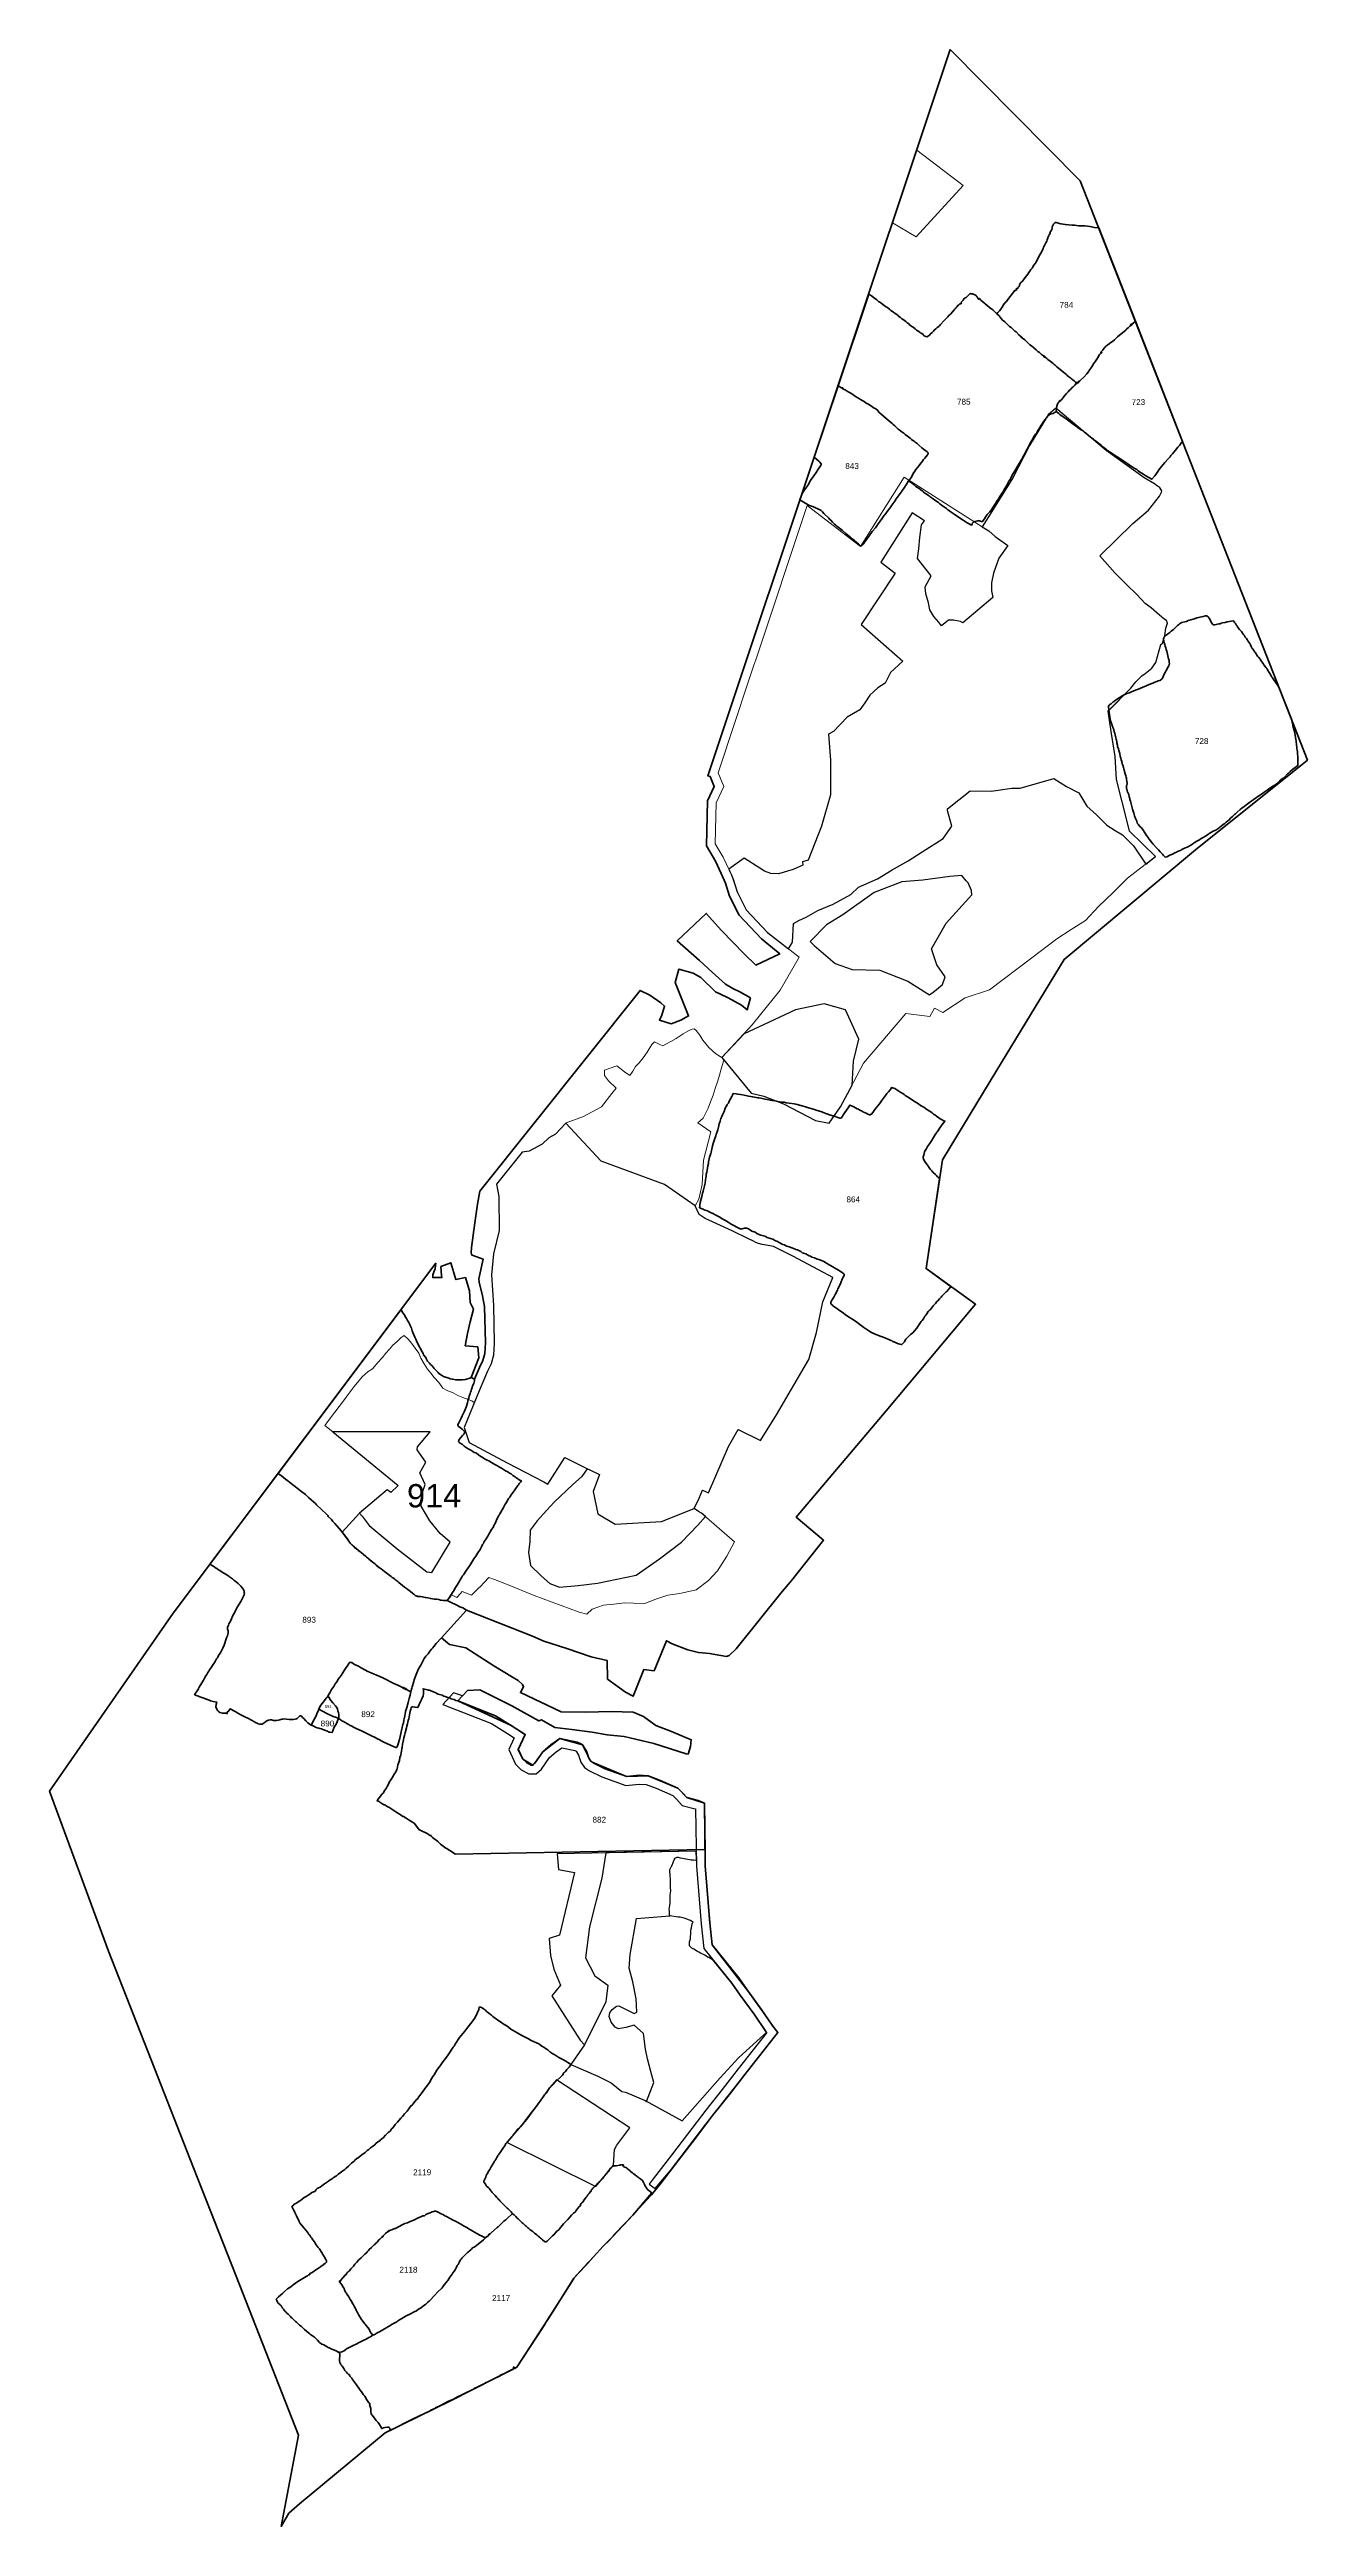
# Model space of a CAD drawing. Header units: millimetres. Extents: x 254348 to 257201, y 2604859 to 2607329.
# Drawn here: x 256121 to 257201, y 2605202 to 2607329 of the extents above; entities that cross this region are included whole.
import ezdxf

# ---------------------------------------------------------------- set-up
doc = ezdxf.new("R2010")
doc.units = ezdxf.units.MM
for name, color, linetype in [('Mined Out Area', 30, 'Continuous'), ('Plot_Text', 250, 'Continuous'), ('Reclaimed', 5, 'Continuous')]:
    doc.layers.add(name, color=color, linetype=linetype)
for name, color, linetype, lineweight in [('ML Boundary', 1, 'Continuous', 50), ('Plantation', 3, 'Continuous', 30), ('Plot', 6, 'Continuous', 50)]:
    doc.layers.add(name, color=color, linetype=linetype, lineweight=lineweight)
doc.styles.add('Annotative', font='arial.ttf')
doc.linetypes.add('BENCH', pattern='A,1,[130,ltypeshp.shx,S=1,R=0,X=0,Y=1],1', length=2)

msp = doc.modelspace()

# ---------------------------------------------------------------- linework, layer by layer
at = {"layer": 'Mined Out Area', "linetype": 'BENCH', "lineweight": 20}
msp.add_lwpolyline([(256465.9, 2606001.8), (256471, 2605999.4), (256474.1, 2606002.8), (256475.6, 2606004.4), (256483.5, 2606001.3), (256490.5, 2606008.1), (256490.6, 2606008.1), (256498.4, 2606016.4), (256503.2, 2606014.8), (256513.7, 2606010.8), (256537.3, 2606001.1), (256576, 2605986.7), (256582.4, 2605985), (256587.1, 2605989.2), (256596.9, 2605992.7), (256605.8, 2605993.7), (256614.8, 2605994.7), (256622.5, 2605994.3), (256631.6, 2605993.9), (256641.7, 2605997.8), (256652, 2606001.3), (256662.4, 2606002.8), (256676.4, 2606005.8), (256687, 2606013.9), (256694.6, 2606022.3), (256702.8, 2606034.7), (256709.2, 2606047), (256709.2, 2606047), (256709.2, 2606047), (256681.1, 2606071.7), (256678.4, 2606073.3), (256674.7, 2606075.6), (256679, 2606084.6), (256681.9, 2606091.5), (256686.9, 2606089.2), (256704, 2606128.9), (256712.3, 2606143.5), (256731.5, 2606134.2), (256745.3, 2606156.2), (256773, 2606203.8), (256779.7, 2606226.9), (256785.2, 2606253.3), (256793.7, 2606274), (256759.9, 2606292.2), (256742.7, 2606300.8), (256738.3, 2606301.7), (256732.9, 2606302.5), (256729.8, 2606303.4), (256727.5, 2606304.3), (256725.6, 2606305.2), (256721.2, 2606307.4), (256707.3, 2606314.3), (256684, 2606324.9), (256679, 2606328.1), (256675.6, 2606335.6), (256678.6, 2606341.3), (256681.4, 2606354.1), (256682.8, 2606375), (256689.1, 2606399.1), (256677.9, 2606406.9), (256682.4, 2606411), (256686.6, 2606419.4), (256688.6, 2606425), (256691.1, 2606430.8), (256692.8, 2606436.5), (256695, 2606443.1), (256696.5, 2606447.8), (256697.5, 2606452.3), (256699.1, 2606457.1), (256700, 2606461.1), (256723.7, 2606432.3), (256734.5, 2606429.7), (256751.4, 2606423.2), (256778.7, 2606408.8), (256790.6, 2606406.6), (256800.4, 2606420.7), (256819.9, 2606458.2), (256856.4, 2606500.9), (256876.9, 2606498.2), (256881.1, 2606505.5), (256888.2, 2606501.7), (256907.3, 2606514.3), (256928.1, 2606521.1), (256964.6, 2606548.5), (256985.9, 2606564.9), (256998.4, 2606573.1), (257010.7, 2606580.6), (257021.8, 2606592.7), (257034.4, 2606604.7), (257046.6, 2606617), (257070.6, 2606635.6), (257048.5, 2606657.3), (257046.3, 2606665.7), (257037.1, 2606701.9), (257036.1, 2606721.4), (257032.5, 2606742.9), (257030.5, 2606756.6), (257030, 2606760.5), (257049.4, 2606780.1), (257053.8, 2606785.6), (257059, 2606790.7), (257061.9, 2606792.8), (257067.6, 2606797.3), (257070.9, 2606802.4), (257075.2, 2606817.7), (257076.6, 2606818.9), (257078.6, 2606825.4), (257079.6, 2606831.8), (257081.1, 2606836), (257080.2, 2606838.2), (257077.8, 2606839.8), (257074, 2606842.9), (257067, 2606849.1), (257061.9, 2606852.9), (257054.6, 2606860.7), (257045.9, 2606869.3), (257035.7, 2606879.4), (257022.8, 2606893.9), (257051.2, 2606921.6), (257064.6, 2606933), (257074.1, 2606945), (257075.8, 2606948.4), (257076, 2606949.7), (257074.2, 2606952.7), (257072.4, 2606953.7), (257069.9, 2606955.7), (257061, 2606960.9), (257028.3, 2606984.2), (256985.1, 2607020.7), (256978.5, 2607014.9), (256962.5, 2606988.5), (256948.3, 2606960.8), (256930.1, 2606931.9), (256921.8, 2606918.9), (256854.8, 2606961.3), (256817.4, 2606902), (256771.8, 2606937.1), (256727.5, 2606804.6), (256726, 2606800.1), (256704.4, 2606735.2), (256700.9, 2606724.8), (256696.6, 2606711.7), (256695.2, 2606707.6), (256700.1, 2606695.7), (256693.6, 2606681.7), (256692.8, 2606646.6), (256699.5, 2606635.2), (256702.2, 2606629.7), (256706.7, 2606619.8), (256712, 2606604.6), (256719.4, 2606589.8), (256737.7, 2606570.5), (256764.9, 2606549.1), (256748.6, 2606520.9), (256724.6, 2606491), (256698.4, 2606463), (256693.4, 2606466.1), (256687.3, 2606471.6), (256682, 2606477.9), (256679.6, 2606482.3), (256676.4, 2606486.3), (256674.7, 2606487.7), (256673, 2606487.5), (256671, 2606486.5), (256669.3, 2606485.6), (256665.3, 2606483.3), (256659.3, 2606479.3), (256654.6, 2606476.7), (256650.4, 2606474.6), (256647.9, 2606473.2), (256645.2, 2606474.2), (256640.6, 2606476.6), (256638.4, 2606474.1), (256634.4, 2606467.7), (256631, 2606462.7), (256627.5, 2606458.5), (256624.3, 2606455.2), (256621.9, 2606451.4), (256619.3, 2606447.7), (256615, 2606450.7), (256608.3, 2606455.9), (256597.8, 2606452.3), (256597.6, 2606447.6), (256601.2, 2606443), (256607.8, 2606436.7), (256603.9, 2606432.1), (256595.2, 2606420.7), (256579.7, 2606412.3), (256564.8, 2606406.9), (256564.5, 2606406.6), (256555.5, 2606397.2), (256549.8, 2606394.1), (256544.3, 2606388.7), (256533.1, 2606382.6), (256527, 2606381.7), (256505, 2606354.2), (256507, 2606343.7), (256507.3, 2606314.6), (256502.4, 2606294.4), (256500.7, 2606276.4), (256502.3, 2606250.2), (256503.1, 2606217.8), (256502.4, 2606207.5), (256500.3, 2606200.1), (256497.2, 2606193.7), (256490, 2606176.9), (256485.9, 2606166.7), (256483.7, 2606168.1), (256480.6, 2606169.4), (256476.2, 2606171.2), (256471.7, 2606172.9), (256467.7, 2606175.1), (256463.1, 2606176.9), (256458.9, 2606179.2), (256455.4, 2606183.9), (256451.6, 2606188.3), (256448.5, 2606192), (256445.8, 2606195.4), (256442.8, 2606200), (256440.1, 2606204.9), (256438.2, 2606209), (256435.2, 2606213.3), (256432, 2606217.7), (256429.3, 2606220.9), (256425.7, 2606224.2), (256423.1, 2606222.7), (256419.7, 2606219.2), (256416.1, 2606216), (256413.1, 2606212.6), (256410.1, 2606209.1), (256406.7, 2606205.2), (256403.1, 2606201.2), (256398.6, 2606195.7), (256394.8, 2606193.3), (256389.8, 2606188.9), (256382.9, 2606180.6), (256379.3, 2606175.9), (256375.9, 2606171.3), (256372.8, 2606167.1), (256369.8, 2606163.2), (256362.6, 2606153.6), (256359.3, 2606149.2), (256357.5, 2606146.9), (256364.4, 2606141.7), (256420.6, 2606095.4), (256414.4, 2606089.6), (256411, 2606091.9), (256387.4, 2606071.7), (256372.5, 2606055.3), (256373.2, 2606054.4), (256379.4, 2606045.9), (256391.4, 2606036), (256406.1, 2606023.8), (256420.3, 2606012.8), (256434.6, 2606001.7), (256438.8, 2606000.2), (256444, 2605999.2), (256461, 2605996.7), (256461, 2605996.7), (256462.7, 2605996.7), (256465.9, 2606001.8)], dxfattribs=at)
at = {"layer": 'Mined Out Area', "linetype": 'BENCH'}
for points in [[(256712.7, 2605603.9), (256734.8, 2605624), (256736.9, 2605625.7), (256736.1, 2605626.7), (256726.2, 2605641.5), (256714.1, 2605657.9), (256707.1, 2605668.1), (256691.1, 2605687.9), (256691.1, 2605687.9), (256689.5, 2605688.8), (256688.2, 2605689.7), (256688, 2605689.9), (256687.8, 2605690.1), (256687.5, 2605690.2), (256687.2, 2605690.3), (256686.7, 2605690.2), (256685.8, 2605690.8), (256685, 2605691.3), (256683.8, 2605692.1), (256680.1, 2605693.8), (256678.8, 2605694.6), (256678.1, 2605695), (256676.9, 2605695.7), (256675.8, 2605696.3), (256674.3, 2605697.3), (256672.7, 2605698.3), (256670.6, 2605700.1), (256670.8, 2605701.4), (256670.8, 2605702.6), (256670.8, 2605703.3), (256670.8, 2605703.5), (256671.4, 2605706.1), (256671.5, 2605708.5), (256671.8, 2605709.8), (256671.8, 2605712.9), (256671.9, 2605713.7), (256672.3, 2605715.5), (256672.4, 2605715.9), (256672.6, 2605717.2), (256673, 2605719.3), (256673.1, 2605719.7), (256673.7, 2605720.7), (256672.8, 2605721.1), (256671.6, 2605721.8), (256670.7, 2605722.2), (256669.8, 2605722.6), (256669.3, 2605722.9), (256667, 2605723.5), (256666.1, 2605723.8), (256662.7, 2605724.7), (256660.8, 2605724.9), (256659.3, 2605725), (256655.4, 2605725.6), (256654.4, 2605725.8), (256653.9, 2605725.9), (256653.6, 2605726.2), (256653.5, 2605726.6), (256653.4, 2605726.9), (256653.4, 2605730), (256653.3, 2605731.3), (256653.6, 2605733.2), (256653.7, 2605735.2), (256654, 2605736.5), (256654.1, 2605741.3), (256654.1, 2605742.8), (256654.1, 2605743.9), (256654.4, 2605745.8), (256654.5, 2605747.4), (256654.3, 2605750.4), (256654.4, 2605751.3), (256654.3, 2605752.4), (256654.4, 2605753.3), (256654.4, 2605753.9), (256654.3, 2605755.4), (256654.4, 2605757.7), (256654.4, 2605758.2), (256654.2, 2605759.4), (256654.1, 2605761.9), (256653.9, 2605762.8), (256653.8, 2605763.4), (256653.7, 2605764.8), (256653.7, 2605765.4), (256653.8, 2605765.6), (256654, 2605766.2), (256654.9, 2605767.9), (256655.1, 2605768.4), (256655.5, 2605769), (256656.1, 2605770.3), (256656.3, 2605770.8), (256657, 2605772.6), (256657.6, 2605774.1), (256658.4, 2605775.5), (256658.8, 2605775.7), (256658.8, 2605775.8), (256659.5, 2605776), (256660.2, 2605776.2), (256660.8, 2605776.2), (256662.7, 2605775.8), (256664.6, 2605775.4), (256666, 2605775.1), (256667.4, 2605774.8), (256670.9, 2605774.2), (256672.2, 2605774.1), (256673.2, 2605773.9), (256674, 2605773.9), (256675.9, 2605773.8), (256676.6, 2605773.9), (256676.5, 2605781.6), (256557, 2605779.2), (256558.1, 2605765.6), (256571.8, 2605763.1), (256559.1, 2605709.2), (256550.1, 2605706.5), (256551.2, 2605692), (256554.2, 2605680.1), (256560, 2605666.4), (256552.4, 2605657.2), (256576.8, 2605619.1), (256580.6, 2605615.1), (256568.9, 2605598.3), (256592, 2605588.1), (256603.5, 2605582.6), (256612.6, 2605575.1), (256615.8, 2605574.5), (256632.7, 2605567.2), (256664.3, 2605549.8), (256696.9, 2605586.9)], [(256608.3, 2605529.1), (256619.4, 2605544), (256556.6, 2605585), (256550.4, 2605578.3), (256531, 2605551.4), (256514.9, 2605532.6), (256514.2, 2605531.4), (256590.3, 2605493.5), (256605.4, 2605511.7), (256606.3, 2605525.2)]]:
    msp.add_lwpolyline(points, close=True, dxfattribs=at)
at = {"layer": 'ML Boundary'}
msp.add_lwpolyline([(256894.5, 2607328.7), (257006.1, 2607215.9), (257201.1, 2606718.4), (257104.9, 2606641.3), (256992.2, 2606547.3), (256934.4, 2606452.1), (256887.9, 2606375.3), (256873.7, 2606281.7), (256916.3, 2606251.2), (256839.4, 2606159.5), (256762.3, 2606068.4), (256785.8, 2606048.4), (256758.4, 2606014.2), (256749, 2606003), (256710.8, 2605955.1), (256704.7, 2605949.5), (256702.4, 2605948.7), (256687.9, 2605951.2), (256678.5, 2605952.1), (256669.2, 2605954.5), (256655.9, 2605959.5), (256650.8, 2605962.1), (256640.3, 2605936.2), (256631.4, 2605937.4), (256622.3, 2605914.5), (256615.6, 2605918.1), (256600.4, 2605929.2), (256600, 2605945.1), (256586.2, 2605948.3), (256565.3, 2605955.4), (256545.7, 2605961.9), (256536, 2605966.2), (256479.3, 2605988.5), (256457.8, 2605964.7), (256464.7, 2605958.9), (256478.7, 2605956.1), (256502.7, 2605940.5), (256518.8, 2605931), (256523.7, 2605927.9), (256527.3, 2605924.6), (256528.2, 2605922.6), (256525.5, 2605917.7), (256560.4, 2605901.1), (256581.7, 2605900.7), (256603.3, 2605901.5), (256622.2, 2605900.7), (256631.1, 2605897), (256641.7, 2605889.5), (256655.1, 2605884.1), (256672.2, 2605877.1), (256671.5, 2605871.4), (256669.5, 2605864.8), (256667.7, 2605865), (256640, 2605873.9), (256624.3, 2605877.7), (256614.5, 2605879.8), (256600.1, 2605881.4), (256587, 2605883.7), (256569.7, 2605885.9), (256555, 2605887.8), (256543.7, 2605894.3), (256541.4, 2605893.3), (256518, 2605906.4), (256490.6, 2605919.9), (256480, 2605919.4), (256471.7, 2605910.5), (256504.1, 2605897.8), (256518.4, 2605888.8), (256529.6, 2605881.6), (256523.7, 2605868.7), (256527.5, 2605860.6), (256530.7, 2605857.5), (256534.6, 2605855.4), (256536.2, 2605855.4), (256537.9, 2605856.9), (256544.8, 2605866.9), (256551.7, 2605872.9), (256559.4, 2605878.1), (256574.3, 2605875), (256577.5, 2605873.7), (256578.7, 2605872.7), (256582.1, 2605867.3), (256584.3, 2605861.3), (256586, 2605858.7), (256588.5, 2605857.1), (256598.4, 2605852.3), (256617, 2605845.5), (256627.4, 2605846.7), (256635.1, 2605846.1), (256644.9, 2605842.5), (256660.6, 2605835.6), (256665.3, 2605830.9), (256668.4, 2605827.5), (256678.2, 2605825), (256683.4, 2605822.6), (256684.1, 2605768.9), (256688.2, 2605719.8), (256690.2, 2605701), (256713.1, 2605672.6), (256720.2, 2605662.3), (256732.3, 2605645.9), (256742.2, 2605631.1), (256746.5, 2605625.6), (256718.2, 2605589.8), (256704.6, 2605572.2), (256690.5, 2605554.5), (256675, 2605533.8), (256661.2, 2605516), (256645.5, 2605495.6), (256638, 2605486.3), (256633.7, 2605481.7), (256618.7, 2605465.2), (256604.7, 2605450.3), (256596.5, 2605442.1), (256588.3, 2605433.1), (256581.3, 2605425.3), (256571.4, 2605414.7), (256552.9, 2605385), (256522.5, 2605338.2), (256465.5, 2605309.5), (256409.5, 2605282), (256335.9, 2605221.1), (256326.6, 2605212.9), (256320.2, 2605201.5), (256335.1, 2605280), (256281.5, 2605416.5), (256245, 2605509.5), (256208.5, 2605602.3), (256171.9, 2605695.6), (256121.3, 2605833.1), (256227.5, 2605985.9), (256452.8, 2606286.4), (256452.3, 2606281.9), (256450.3, 2606276.4), (256450.3, 2606274.1), (256458.1, 2606274.1), (256457.9, 2606275.8), (256457.2, 2606283.5), (256465.7, 2606286.8), (256470.2, 2606272.3), (256478.3, 2606274), (256479.9, 2606269.3), (256481.9, 2606262.7), (256482.4, 2606252.5), (256485.1, 2606246.9), (256482.3, 2606235.9), (256480, 2606226), (256478.1, 2606215.5), (256488.9, 2606214.5), (256489.7, 2606205.1), (256483.2, 2606188.1), (256486.1, 2606186.8), (256490.3, 2606196.8), (256493.3, 2606202.7), (256495, 2606208.8), (256495.6, 2606218), (256494.8, 2606249.3), (256492.9, 2606258.4), (256490, 2606270.1), (256489.9, 2606272.9), (256493.4, 2606289.9), (256484, 2606293.2), (256483.5, 2606294.1), (256483.1, 2606295.4), (256483.5, 2606299.8), (256486.3, 2606321), (256488.8, 2606337.1), (256490.7, 2606348.3), (256628.3, 2606520.6), (256636.7, 2606516.5), (256646, 2606510.1), (256649.2, 2606507.2), (256646.8, 2606499.5), (256644.8, 2606495.2), (256655, 2606492), (256663.1, 2606495.1), (256669.9, 2606498.8), (256658.4, 2606527.5), (256661.5, 2606538.9), (256673.8, 2606535.5), (256680.4, 2606531.8), (256693.1, 2606519.4), (256697.2, 2606517.3), (256703.8, 2606514.3), (256715.2, 2606508.1), (256720.2, 2606504.1), (256722.9, 2606514.3), (256713.9, 2606519.4), (256707.8, 2606522.2), (256701.5, 2606526), (256690.2, 2606536.3), (256679.2, 2606546.4), (256660.1, 2606563.2), (256685, 2606586.8), (256698.1, 2606572.2), (256717.2, 2606552.4), (256727.7, 2606542.4), (256748.2, 2606552), (256732.6, 2606564.9), (256713.2, 2606585.3), (256705, 2606601.7), (256701.5, 2606612.7), (256697.9, 2606621), (256692.9, 2606631.7), (256688, 2606639.9), (256685.2, 2606644.7), (256686.1, 2606683.4), (256691.9, 2606695.9), (256688.5, 2606704.3), (256686.4, 2606704.9)], close=True, dxfattribs=at)
at = {"layer": 'Plantation'}
for points in [[(256773, 2606203.8), (256779.7, 2606226.9), (256785.2, 2606253.3), (256793.7, 2606274), (256759.9, 2606292.2), (256742.7, 2606300.8), (256738.3, 2606301.7), (256732.9, 2606302.5), (256729.8, 2606303.4), (256727.5, 2606304.3), (256725.6, 2606305.2), (256721.2, 2606307.4), (256707.3, 2606314.3), (256684, 2606324.9), (256679, 2606328.1), (256675.6, 2606335.6), (256649.2, 2606354.1), (256594.9, 2606373.9), (256564.5, 2606406.6), (256555.5, 2606397.2), (256549.8, 2606394.1), (256544.3, 2606388.7), (256533.1, 2606382.6), (256527, 2606381.7), (256505, 2606354.2), (256507, 2606343.7), (256507.3, 2606314.6), (256502.4, 2606294.4), (256500.7, 2606276.4), (256502.3, 2606250.2), (256503.1, 2606217.8), (256502.4, 2606207.5), (256500.3, 2606200.1), (256497.2, 2606193.7), (256490, 2606176.9), (256477.2, 2606145.3), (256481.4, 2606132.4), (256514.2, 2606114.9), (256545.5, 2606098.5), (256549.1, 2606096.6), (256563.5, 2606119.5), (256580.7, 2606110.9), (256593.3, 2606104.8), (256587.9, 2606090.4), (256591.9, 2606071.1), (256606.9, 2606062.4), (256646.5, 2606064.6), (256674.7, 2606075.6), (256679, 2606084.6), (256681.9, 2606091.5), (256686.9, 2606089.2), (256704, 2606128.9), (256712.3, 2606143.5), (256731.5, 2606134.2), (256745.3, 2606156.2)], [(256529.6, 2605881.6), (256517.1, 2605889.6), (256471.7, 2605910.5), (256475.7, 2605914.9), (256468, 2605917.5), (256458.8, 2605907.5), (256500.7, 2605891), (256514.4, 2605882.5), (256520.1, 2605878.8), (256515.5, 2605868.7), (256521.3, 2605856.1), (256526.2, 2605851.4), (256532.8, 2605847.9), (256539, 2605848), (256543.5, 2605851.9), (256550.4, 2605861.9), (256556.3, 2605866.9), (256561, 2605870.1), (256572.1, 2605867.8), (256573.3, 2605867.3), (256575.3, 2605864), (256577.5, 2605858), (256580.5, 2605853.3), (256584.8, 2605850.5), (256595.5, 2605845.4), (256616.1, 2605837.9), (256627.5, 2605839.1), (256633.5, 2605838.7), (256642.1, 2605835.5), (256656.3, 2605829.3), (256659.9, 2605825.8), (256664.4, 2605820.8), (256675.6, 2605817.9), (256675.9, 2605817.8), (256676.6, 2605768.6), (256680.7, 2605719.1), (256682.9, 2605698), (256707.1, 2605668.1), (256714.1, 2605657.9), (256726.2, 2605641.5), (256736.1, 2605626.7), (256737, 2605625.6), (256712.3, 2605594.4), (256698.7, 2605576.8), (256684.6, 2605559.1), (256669, 2605538.3), (256655.3, 2605520.5), (256639.6, 2605500.2), (256635.9, 2605495.6), (256641.3, 2605491.7), (256654.4, 2605507.2), (256684.8, 2605546.9), (256715.6, 2605586.3), (256746.5, 2605625.6), (256720.8, 2605661.5), (256690.2, 2605701), (256687.9, 2605722.7), (256684.1, 2605772.6), (256683.4, 2605822.6), (256668.4, 2605827.5), (256660.6, 2605835.6), (256635.1, 2605846.1), (256617, 2605845.5), (256586.1, 2605858.6), (256578.7, 2605872.7), (256559.4, 2605878.1), (256544.8, 2605866.9), (256536.2, 2605855.4), (256527.5, 2605860.6), (256523.7, 2605868.7)]]:
    msp.add_lwpolyline(points, close=True, dxfattribs=at)
at = {"layer": 'Plot', "linetype": 'Continuous', "lineweight": 40}
for points in [[(257053.4, 2607095.4), (257022, 2607175.4), (257021.5, 2607175.5), (257018.2, 2607175.9), (257014.2, 2607176.7), (257012.3, 2607176.9), (257010.1, 2607177.2), (257008.5, 2607177.3), (257006.9, 2607177.4), (257004.9, 2607177.4), (257002.9, 2607177.6), (257001.3, 2607177.9), (256999.1, 2607177.9), (256996.1, 2607178), (256993.4, 2607178.3), (256989.5, 2607179.1), (256986.3, 2607179.9), (256985.4, 2607180), (256984.8, 2607180), (256984.4, 2607179.9), (256983.8, 2607179.4), (256983.2, 2607178.8), (256982.8, 2607178), (256982.1, 2607176.3), (256981.9, 2607175.2), (256981.8, 2607174.1), (256980.9, 2607172.8), (256980.1, 2607171.4), (256980.3, 2607170.9), (256980.4, 2607170.7), (256980.3, 2607170.4), (256980.2, 2607170.3), (256980, 2607170.2), (256979.4, 2607169.9), (256979, 2607168.8), (256978.5, 2607167.7), (256977.9, 2607166.2), (256977.6, 2607165.3), (256977.3, 2607164.2), (256976.7, 2607163.1), (256975.4, 2607160.4), (256974.6, 2607158.8), (256974.2, 2607157.8), (256973.4, 2607155.9), (256972.3, 2607153.9), (256971.5, 2607152.3), (256970, 2607149.7), (256969.3, 2607148.4), (256968.6, 2607146.9), (256967.9, 2607145.6), (256967.3, 2607144.8), (256966.2, 2607143.5), (256964.7, 2607140.8), (256963.8, 2607139.7), (256962.7, 2607138.3), (256961.8, 2607136.9), (256961.3, 2607136.1), (256959.7, 2607134), (256958.3, 2607132), (256956.1, 2607129.4), (256955.4, 2607128.9), (256955, 2607128.6), (256954.8, 2607128.3), (256954.6, 2607127.6), (256953.9, 2607126.5), (256954, 2607126.2), (256954, 2607125.9), (256953.9, 2607125.7), (256953.8, 2607125.5), (256953.7, 2607125.3), (256953.4, 2607125.2), (256952.7, 2607124.7), (256952.7, 2607124.2), (256952.6, 2607123.9), (256952.6, 2607123.6), (256952.4, 2607123.5), (256952.2, 2607123.4), (256952, 2607123.3), (256951.8, 2607123.4), (256951.5, 2607123.6), (256951.4, 2607122.9), (256951.5, 2607122.6), (256951.5, 2607122.3), (256951.3, 2607122.1), (256951.1, 2607121.9), (256951, 2607121.9), (256950.8, 2607121.8), (256950.4, 2607121.8), (256950, 2607121.9), (256949.2, 2607120.6), (256947.7, 2607119), (256947, 2607117.9), (256945.6, 2607116.2), (256943.4, 2607113.1), (256942.7, 2607112.2), (256941.7, 2607111.3), (256940.2, 2607109.5), (256939, 2607107.5), (256938.3, 2607106.3), (256937.8, 2607105.6), (256936.8, 2607104.3), (256935.4, 2607102.8), (256934.5, 2607101.8), (256936.5, 2607099.9), (256938.1, 2607097.8), (256939.5, 2607096.3), (256940.1, 2607095.6), (256941.3, 2607094.7), (256944, 2607092.3), (256945.5, 2607090.9), (256946.8, 2607089.9), (256950, 2607086.9), (256951, 2607086.1), (256953.5, 2607083.7), (256955.5, 2607082), (256955.6, 2607082), (256955.7, 2607082), (256955.7, 2607081.9), (256955.7, 2607081.8), (256955.4, 2607081.6), (256956.5, 2607080.8), (256958.5, 2607079.3), (256960, 2607078), (256960.8, 2607077.1), (256962.9, 2607075.2), (256964.3, 2607074.1), (256968.4, 2607070.8), (256969.6, 2607069.4), (256971.2, 2607068.5), (256972.9, 2607066.9), (256974.6, 2607065.7), (256975, 2607065.6), (256975.3, 2607065.3), (256975.6, 2607065), (256975.9, 2607064.5), (256977.4, 2607063.2), (256978.3, 2607062.5), (256980.2, 2607061), (256982.8, 2607059.1), (256983.7, 2607058.2), (256984.6, 2607057.6), (256986, 2607056.2), (256989.2, 2607053.5), (256990.3, 2607052.6), (256991.9, 2607051.4), (256993.5, 2607050.1), (256994.3, 2607049.5), (256994.7, 2607049.1), (256996.4, 2607047.7), (256998.1, 2607046.5), (256999, 2607045.7), (256999.7, 2607045.1), (257000.9, 2607044.1), (257002.1, 2607042.9), (257003, 2607042.8), (257004, 2607042.5), (257004.1, 2607043.1), (257004.2, 2607043.4), (257004.3, 2607043.5), (257004.5, 2607043.6), (257004.8, 2607043.8), (257005.4, 2607043.8), (257006.1, 2607044.4), (257009.3, 2607047.3), (257011.8, 2607050.1), (257012.9, 2607051.7), (257014.2, 2607053.9), (257016, 2607056.3), (257017.6, 2607058.8), (257019.1, 2607060.9), (257020.9, 2607063.7), (257022.7, 2607066.7), (257023.7, 2607067.9), (257023.9, 2607068.5), (257024.2, 2607069), (257025.2, 2607070.2), (257025.6, 2607070.9), (257026.9, 2607072.4), (257027.4, 2607073), (257028.2, 2607073.8), (257028.8, 2607074.4), (257029.8, 2607075.1), (257032.4, 2607077.1), (257033.8, 2607078), (257035.5, 2607079.4), (257036.4, 2607080.3), (257038.1, 2607081.9), (257041.3, 2607084.6), (257043.9, 2607086.6), (257045.2, 2607087.8), (257045.6, 2607088.2), (257046.2, 2607088.9), (257047.1, 2607089.6), (257048.6, 2607091.1), (257049, 2607091.4), (257049.1, 2607091.9), (257049.2, 2607092.1), (257049.4, 2607092.3), (257049.6, 2607092.5), (257049.9, 2607092.7), (257050.7, 2607093.1), (257051.2, 2607093.5)], [(256964, 2606992), (256965.4, 2606994.4), (256966.1, 2606995.8), (256967.8, 2606998.3), (256968.7, 2606999.6), (256969.2, 2607000.4), (256971.4, 2607004), (256972.6, 2607006.1), (256973.4, 2607007.2), (256974.1, 2607008.5), (256976, 2607010.9), (256976.7, 2607012), (256977.9, 2607013.6), (256978.4, 2607014.2), (256979.3, 2607014.9), (256979.7, 2607015.1), (256981, 2607015.7), (256982.4, 2607016), (256982.9, 2607016.2), (256985.5, 2607017.7), (256985.6, 2607020.1), (256986.1, 2607022.4), (256987, 2607024.9), (256987.4, 2607025.6), (256988.1, 2607026.2), (256988.3, 2607026.9), (256988.4, 2607027.1), (256988.6, 2607027.2), (256988.8, 2607027.3), (256989, 2607027.3), (256989.3, 2607027.3), (256989.5, 2607027.2), (256989.9, 2607027.8), (256990.8, 2607029), (256991.7, 2607030), (256992.3, 2607030.9), (256992.7, 2607031.4), (256994.4, 2607033.2), (256995.6, 2607034.6), (256997, 2607036), (256998, 2607036.9), (256999.3, 2607038.4), (256999.9, 2607038.9), (257001.4, 2607040.3), (257002.3, 2607041.6), (257002.8, 2607041.7), (257003.2, 2607041.9), (257004, 2607042.5), (257003, 2607042.8), (257002.1, 2607042.9), (257000.9, 2607044.1), (256999.7, 2607045.1), (256999, 2607045.7), (256998.1, 2607046.5), (256996.4, 2607047.7), (256994.7, 2607049.1), (256994.3, 2607049.5), (256993.5, 2607050.1), (256991.9, 2607051.4), (256990.3, 2607052.6), (256989.2, 2607053.5), (256986, 2607056.2), (256984.6, 2607057.6), (256983.7, 2607058.2), (256982.8, 2607059.1), (256980.2, 2607061), (256978.3, 2607062.5), (256977.4, 2607063.2), (256975.9, 2607064.5), (256975.6, 2607064.5), (256975.3, 2607064.6), (256975.1, 2607064.7), (256974.8, 2607064.8), (256974.7, 2607065), (256974.6, 2607065.3), (256974.6, 2607065.5), (256974.6, 2607065.7), (256972.9, 2607066.9), (256971.2, 2607068.5), (256969.6, 2607069.4), (256968.4, 2607070.8), (256964.3, 2607074.1), (256962.9, 2607075.2), (256960.8, 2607077.1), (256960, 2607078), (256958.5, 2607079.3), (256956.5, 2607080.8), (256955.4, 2607081.6), (256955.4, 2607081.6), (256955.3, 2607081.6), (256955.3, 2607081.6), (256955.2, 2607081.7), (256955.3, 2607081.8), (256955.5, 2607082), (256953.5, 2607083.7), (256951, 2607086.1), (256950, 2607086.9), (256946.8, 2607089.9), (256945.5, 2607090.9), (256944, 2607092.3), (256941.3, 2607094.7), (256940.1, 2607095.6), (256939.5, 2607096.3), (256938.1, 2607097.8), (256936.5, 2607099.9), (256934.5, 2607101.8), (256931.8, 2607104.3), (256931, 2607105), (256928.3, 2607107.2), (256926.2, 2607108.9), (256924.6, 2607110.2), (256923.9, 2607110.8), (256922.9, 2607111.6), (256920.4, 2607113.8), (256919.6, 2607114.9), (256919.2, 2607114.6), (256919.1, 2607114.5), (256919, 2607114.4), (256918.8, 2607114.4), (256918.6, 2607114.5), (256918.5, 2607114.5), (256918.4, 2607114.7), (256918.2, 2607115.4), (256917.7, 2607115.9), (256917.2, 2607116.5), (256916.8, 2607117.2), (256916.5, 2607117.6), (256916.2, 2607117.8), (256915.7, 2607118), (256914.3, 2607118.7), (256914.1, 2607118.8), (256913.9, 2607118.8), (256912.7, 2607118.9), (256911.8, 2607119.1), (256911, 2607118.5), (256909.9, 2607117.4), (256908.4, 2607116), (256908.1, 2607115.7), (256906.8, 2607115.2), (256906.5, 2607114.8), (256906, 2607113.9), (256905.7, 2607113.4), (256905, 2607112.9), (256903.9, 2607111.8), (256904, 2607111.4), (256904.1, 2607111.1), (256904.1, 2607110.9), (256904, 2607110.8), (256903.9, 2607110.6), (256903.8, 2607110.4), (256903.6, 2607110.4), (256903.4, 2607110.3), (256903, 2607110.3), (256902.6, 2607110.3), (256902.2, 2607109.8), (256902, 2607109.5), (256901.4, 2607109), (256900.2, 2607107.6), (256899.3, 2607106.7), (256898.8, 2607106), (256897.8, 2607105), (256896.6, 2607103.6), (256894.8, 2607101.5), (256893.4, 2607100.3), (256892.4, 2607099.1), (256891.3, 2607098), (256890.3, 2607097.1), (256889.4, 2607096.1), (256886.1, 2607092.5), (256885.2, 2607091.4), (256884.6, 2607090.9), (256883.4, 2607089.9), (256882, 2607088.8), (256880.8, 2607087.6), (256880.1, 2607086.8), (256879.6, 2607086.3), (256879, 2607085.7), (256877.3, 2607084.2), (256876.7, 2607083.5), (256875.7, 2607082.9), (256875, 2607082.1), (256874.5, 2607081.8), (256872.7, 2607082.5), (256871.7, 2607083.2), (256871.5, 2607083.4), (256871.3, 2607083.6), (256870.6, 2607084.8), (256869.9, 2607084.9), (256869.6, 2607084.9), (256869.4, 2607085), (256869.1, 2607085.1), (256868.9, 2607085.3), (256868.3, 2607085.9), (256867.7, 2607086.3), (256866.6, 2607087.1), (256865.6, 2607087.8), (256864.3, 2607088.9), (256862.6, 2607090.3), (256861.6, 2607090.9), (256859.3, 2607092.6), (256858.6, 2607093.3), (256857.6, 2607094), (256856.3, 2607095.2), (256854.2, 2607096.7), (256852.9, 2607097.5), (256851.8, 2607098.5), (256850.5, 2607099.4), (256849.7, 2607100.2), (256848.8, 2607100.9), (256846.9, 2607102.3), (256846.5, 2607102.6), (256845.8, 2607103.1), (256843.6, 2607104.6), (256842.7, 2607105.4), (256840.8, 2607106.7), (256840.1, 2607107.3), (256838.9, 2607108.1), (256836.7, 2607109.8), (256834.9, 2607111), (256834.1, 2607111.8), (256833, 2607112.4), (256831.5, 2607113.6), (256829.4, 2607115.2), (256827, 2607117.1), (256825.2, 2607118.2), (256824.5, 2607118.7), (256798.2, 2607039.9), (256799.2, 2607039.4), (256801.1, 2607038.2), (256801.6, 2607038.2), (256801.8, 2607038.2), (256802.1, 2607038.1), (256802.2, 2607038), (256802.3, 2607037.8), (256802.6, 2607037.3), (256803.5, 2607036.8), (256804.3, 2607036.4), (256805.1, 2607035.9), (256807, 2607034.7), (256808.5, 2607033.8), (256810.8, 2607032.3), (256813.1, 2607030.8), (256815.3, 2607029.6), (256818.9, 2607027.4), (256820.5, 2607026.5), (256822.4, 2607025.1), (256824.4, 2607024.1), (256827.1, 2607022.2), (256828.1, 2607021.6), (256829.2, 2607020.8), (256830.7, 2607020), (256832.2, 2607018.6), (256833.3, 2607017.3), (256833.6, 2607017), (256835, 2607015.9), (256837.2, 2607013.9), (256839.6, 2607011.9), (256844.5, 2607007.4), (256845.6, 2607006.6), (256847, 2607005.4), (256849.9, 2607002.7), (256851.5, 2607001.6), (256853.2, 2607000.2), (256854.6, 2606999.2), (256855.8, 2606998.1), (256857.9, 2606996.5), (256860.1, 2606994.8), (256861.3, 2606993.7), (256862.3, 2606993), (256863.5, 2606992.2), (256864.3, 2606991.4), (256866, 2606990.2), (256867.4, 2606988.9), (256870.2, 2606986.6), (256871.4, 2606985.5), (256873.5, 2606984.1), (256874.6, 2606983.3), (256875.2, 2606982.7), (256875.5, 2606982.4), (256875.6, 2606982), (256875.6, 2606981.5), (256875.4, 2606981.1), (256875.1, 2606980.6), (256872.7, 2606977.6), (256871.6, 2606976.5), (256870.7, 2606975.3), (256869.5, 2606973.6), (256868.4, 2606972.2), (256867.9, 2606971.5), (256866.3, 2606969.6), (256865.1, 2606968), (256864.2, 2606966.5), (256862.8, 2606964.5), (256861.2, 2606961.5), (256859.5, 2606959), (256858.8, 2606958.3), (256862, 2606956), (256863.4, 2606954.7), (256864.9, 2606953.5), (256867.9, 2606951.6), (256869.2, 2606950.6), (256870.4, 2606949.8), (256871.3, 2606949), (256872.2, 2606948.1), (256872.7, 2606947.8), (256873.9, 2606947.1), (256875, 2606946.2), (256876.3, 2606945.4), (256877.3, 2606944.5), (256878.1, 2606944), (256878.9, 2606943.3), (256882.2, 2606941.1), (256883.5, 2606940.1), (256884.7, 2606939.3), (256885.6, 2606938.6), (256887.1, 2606937.3), (256889.6, 2606935.7), (256890.3, 2606935.1), (256891.3, 2606934.5), (256892.5, 2606933.5), (256893.9, 2606932.6), (256895.4, 2606931.4), (256897.9, 2606929.7), (256899.1, 2606928.7), (256900.4, 2606927.8), (256901.5, 2606927.1), (256905.5, 2606924.4), (256908.9, 2606922.2), (256910.2, 2606921.5), (256912.8, 2606920.3), (256913.2, 2606921.2), (256913.7, 2606922.1), (256913.9, 2606922.3), (256914.4, 2606922.7), (256915.2, 2606923.2), (256915.6, 2606923.4), (256917.9, 2606923.9), (256919, 2606924), (256919.6, 2606923.9), (256920.5, 2606923.7), (256921.8, 2606923.1), (256923.9, 2606925.7), (256925.1, 2606927.5), (256925.9, 2606928.9), (256926.3, 2606929.4), (256927.2, 2606930.5), (256928.4, 2606931.6), (256929.6, 2606933), (256931, 2606935.4), (256933.3, 2606938.8), (256934.3, 2606940.5), (256935.9, 2606942.9), (256937.7, 2606945.8), (256938.7, 2606947.4), (256939.8, 2606948.9), (256941.2, 2606951.3), (256942, 2606952.6), (256942.7, 2606954), (256944, 2606956.2), (256944.9, 2606957.9), (256945.8, 2606959.5), (256946.4, 2606960.5), (256946.9, 2606961.5), (256947.6, 2606962.8), (256948, 2606963.7), (256948.6, 2606964.7), (256950.4, 2606967.7), (256951.3, 2606969.4), (256952.4, 2606971.2), (256953, 2606972.3), (256954.3, 2606974.1), (256955.2, 2606975.6), (256955.9, 2606976.9), (256956.6, 2606978.1), (256957.4, 2606979.6), (256958.4, 2606981.4), (256960.1, 2606984.6), (256961, 2606986.4), (256962.2, 2606988.8), (256962.6, 2606989.6), (256963.4, 2606991.1)], [(257089.9, 2606987.1), (257091.5, 2606988.8), (257092.8, 2606990.8), (257093.9, 2606992), (257053.4, 2607095.4), (257051.2, 2607093.5), (257050.7, 2607093.1), (257050.3, 2607092.2), (257050.1, 2607092), (257049.9, 2607091.8), (257049.7, 2607091.6), (257049.5, 2607091.5), (257049, 2607091.4), (257048.6, 2607091.1), (257047.1, 2607089.6), (257046.2, 2607088.9), (257045.6, 2607088.2), (257045.2, 2607087.8), (257043.9, 2607086.6), (257041.3, 2607084.6), (257038.1, 2607081.9), (257036.4, 2607080.3), (257035.5, 2607079.4), (257033.8, 2607078), (257032.4, 2607077.1), (257029.8, 2607075.1), (257028.8, 2607074.4), (257028.2, 2607073.8), (257027.4, 2607073), (257026.9, 2607072.4), (257025.6, 2607070.9), (257025.2, 2607070.2), (257024.2, 2607069), (257024.4, 2607068.8), (257024.5, 2607068.6), (257024.6, 2607068.4), (257024.5, 2607068.2), (257024.4, 2607068.1), (257024.2, 2607067.9), (257024.1, 2607067.9), (257023.7, 2607067.9), (257022.7, 2607066.7), (257020.9, 2607063.7), (257019.1, 2607060.9), (257017.6, 2607058.8), (257016, 2607056.3), (257014.2, 2607053.9), (257012.9, 2607051.7), (257011.8, 2607050.1), (257009.3, 2607047.3), (257006.1, 2607044.4), (257005.4, 2607043.8), (257005.1, 2607043.3), (257004.8, 2607043), (257004.6, 2607042.8), (257004, 2607042.5), (257003.2, 2607041.9), (257002.8, 2607041.7), (257002.3, 2607041.6), (257001.4, 2607040.3), (256999.9, 2607038.9), (256999.3, 2607038.4), (256998, 2607036.9), (256997, 2607036), (256995.6, 2607034.6), (256994.4, 2607033.2), (256992.7, 2607031.4), (256992.3, 2607030.9), (256991.7, 2607030), (256990.8, 2607029), (256989.9, 2607027.8), (256989.5, 2607027.2), (256988.8, 2607026.6), (256988.1, 2607026.2), (256987.4, 2607025.6), (256987, 2607024.9), (256986.1, 2607022.4), (256985.6, 2607020.1), (256985.5, 2607017.7), (256986.7, 2607017), (256987.7, 2607016), (256988.7, 2607015.3), (256992.2, 2607012.8), (256994, 2607011.4), (256995.3, 2607010.5), (256996.3, 2607009.7), (256998.9, 2607007.9), (257000.4, 2607006.7), (257003, 2607005), (257006.4, 2607002.4), (257007.5, 2607001.7), (257008.6, 2607001.1), (257008.9, 2607000.8), (257009.7, 2607000), (257010.8, 2606999.1), (257015, 2606995.8), (257017.4, 2606994.1), (257018.3, 2606993.3), (257020.3, 2606991.7), (257023.2, 2606989.6), (257024.3, 2606988.6), (257025.6, 2606987.4), (257028.8, 2606985), (257029.8, 2606984.1), (257030.3, 2606983.9), (257030.7, 2606983.7), (257030.9, 2606983.5), (257031.1, 2606983.1), (257034.3, 2606981.1), (257036.4, 2606979.8), (257039.1, 2606977.9), (257046, 2606973.5), (257048.4, 2606971.7), (257050.8, 2606970.3), (257052.5, 2606969.1), (257054.6, 2606967.9), (257055.7, 2606966.9), (257057.1, 2606966.1), (257058.5, 2606965.1), (257060.6, 2606963.8), (257062.3, 2606962.6), (257067.6, 2606959.6), (257070, 2606962.7), (257071, 2606963.8), (257071.7, 2606964.7), (257072.8, 2606966.2), (257073.7, 2606967.8), (257075.8, 2606970.6), (257077.3, 2606972.2), (257078.6, 2606973.9), (257081.5, 2606977.1), (257082.3, 2606978.1), (257083.2, 2606979), (257084, 2606980.1), (257085.2, 2606981.6), (257086.3, 2606982.8), (257087.9, 2606984.6)], [(256843.4, 2606935.9), (256844.3, 2606937.3), (256846.8, 2606940.9), (256848.1, 2606942.9), (256849, 2606944), (256850, 2606945.4), (256851.2, 2606947), (256852.6, 2606948.9), (256853.2, 2606949.9), (256855.1, 2606952.5), (256855.9, 2606953.8), (256856.7, 2606954.9), (256858.8, 2606958.3), (256859.5, 2606959), (256861.2, 2606961.5), (256862.8, 2606964.5), (256864.2, 2606966.5), (256865.1, 2606968), (256866.3, 2606969.6), (256867.9, 2606971.5), (256868.4, 2606972.2), (256869.5, 2606973.6), (256870.7, 2606975.3), (256871.6, 2606976.5), (256872.7, 2606977.6), (256875.1, 2606980.6), (256875.4, 2606981.1), (256875.6, 2606981.5), (256875.6, 2606982), (256875.5, 2606982.4), (256875.2, 2606982.7), (256874.6, 2606983.3), (256873.5, 2606984.1), (256871.4, 2606985.5), (256870.2, 2606986.6), (256867.4, 2606988.9), (256866, 2606990.2), (256864.3, 2606991.4), (256863.5, 2606992.2), (256862.3, 2606993), (256861.3, 2606993.7), (256860.1, 2606994.8), (256857.9, 2606996.5), (256855.8, 2606998.1), (256854.6, 2606999.2), (256853.2, 2607000.2), (256851.5, 2607001.6), (256849.9, 2607002.7), (256847, 2607005.4), (256845.6, 2607006.6), (256844.5, 2607007.4), (256839.6, 2607011.9), (256837.2, 2607013.9), (256835, 2607015.9), (256833.6, 2607017), (256833.3, 2607017.3), (256832.2, 2607018.6), (256830.7, 2607020), (256829.2, 2607020.8), (256828.1, 2607021.6), (256827.1, 2607022.2), (256824.4, 2607024.1), (256822.4, 2607025.1), (256820.5, 2607026.5), (256818.9, 2607027.4), (256815.3, 2607029.6), (256813.1, 2607030.8), (256810.8, 2607032.3), (256808.5, 2607033.8), (256807, 2607034.7), (256805.1, 2607035.9), (256804.3, 2607036.4), (256803.5, 2607036.8), (256802.6, 2607037.3), (256802.1, 2607037.4), (256801.7, 2607037.6), (256801.4, 2607037.8), (256801.1, 2607038.2), (256799.2, 2607039.4), (256798.2, 2607039.9), (256777.8, 2606978.7), (256779.6, 2606976.9), (256781.8, 2606975.1), (256782.5, 2606974.4), (256783.5, 2606973.2), (256783.7, 2606972.9), (256783.7, 2606972.6), (256783.7, 2606972.2), (256783.6, 2606971.9), (256781.4, 2606968.7), (256780.6, 2606967.5), (256780, 2606966.4), (256779.3, 2606965.5), (256777.5, 2606962.7), (256775.1, 2606959.3), (256774.1, 2606957.8), (256773.3, 2606956.3), (256772.4, 2606954.8), (256772, 2606954), (256771.4, 2606953.1), (256769.5, 2606950.6), (256768.3, 2606948.8), (256767.4, 2606947.5), (256765.5, 2606942), (256768.2, 2606940.2), (256770.5, 2606938.9), (256773.2, 2606937.4), (256773.8, 2606937.1), (256776.2, 2606936.3), (256777, 2606935.9), (256778.8, 2606935.2), (256780.2, 2606934.5), (256781.5, 2606934), (256782.6, 2606933.4), (256783.7, 2606932.7), (256784.3, 2606932.2), (256784.9, 2606931.6), (256786, 2606930.2), (256786.8, 2606929.5), (256789.4, 2606927), (256790.2, 2606926.3), (256790.9, 2606925.4), (256791.9, 2606924.4), (256793.5, 2606922.7), (256795.1, 2606921.2), (256796.4, 2606920.1), (256797.1, 2606919.4), (256799.4, 2606917.5), (256802, 2606915.6), (256804.9, 2606912.9), (256806.5, 2606911.7), (256807.9, 2606910.5), (256808.9, 2606909.8), (256810.2, 2606908.5), (256812.3, 2606906.9), (256813.2, 2606906.1), (256814.4, 2606905.2), (256814.9, 2606904.8), (256815.6, 2606904.1), (256816.7, 2606903.2), (256817.8, 2606902.1), (256818.4, 2606902.7), (256820, 2606904.2), (256821, 2606905.6), (256822.1, 2606907), (256823.6, 2606909.1), (256824.9, 2606910.9), (256827.6, 2606914.7), (256830.2, 2606917.9), (256832.6, 2606921.4), (256834.3, 2606923.6), (256835.7, 2606925.7), (256837.6, 2606928.2), (256837.7, 2606928.6), (256837.9, 2606928.8), (256838.2, 2606929.2), (256838.6, 2606929.5), (256839.7, 2606931.1), (256841.2, 2606933), (256842.7, 2606934.9)], [(257176.8, 2606699.9), (257178.1, 2606701.1), (257179.8, 2606702.5), (257180.5, 2606703), (257181.3, 2606703.9), (257184.1, 2606706.6), (257185, 2606707.3), (257185.7, 2606708), (257186.4, 2606708.6), (257188.4, 2606710.5), (257190.5, 2606712.2), (257193, 2606713.8), (257193, 2606715.7), (257192.8, 2606717.8), (257192.8, 2606718.3), (257192.9, 2606719.1), (257192.9, 2606719.9), (257192.8, 2606721.9), (257192.6, 2606723.5), (257192.5, 2606725.6), (257192.4, 2606726.9), (257192.1, 2606728.6), (257192, 2606729.9), (257191.8, 2606731), (257191.7, 2606732.4), (257191.5, 2606733.5), (257191.4, 2606734.8), (257191.3, 2606736.3), (257190.2, 2606741.2), (257189.9, 2606742.7), (257189.7, 2606743.8), (257189.2, 2606745.8), (257189, 2606746.5), (257188.8, 2606747.2), (257188.7, 2606747.8), (257188.7, 2606748.2), (257188.9, 2606749), (257188.5, 2606749.4), (257188.3, 2606750.1), (257188, 2606751), (257187.6, 2606752.3), (257187.4, 2606753.5), (257176.5, 2606781.2), (257175.7, 2606782.5), (257175.1, 2606783.5), (257174.4, 2606784.5), (257173.6, 2606785.3), (257172.8, 2606786.6), (257171.7, 2606788.1), (257171.1, 2606789), (257170.7, 2606789.8), (257170, 2606790.7), (257168.9, 2606792.7), (257168.3, 2606793.6), (257167.8, 2606794.4), (257167.4, 2606795.1), (257166.6, 2606796.5), (257166.3, 2606797), (257165.6, 2606797.8), (257163.8, 2606800.2), (257163.1, 2606801.4), (257161.2, 2606803.9), (257160.7, 2606804.8), (257159.1, 2606806.9), (257158.4, 2606807.8), (257157.7, 2606808.7), (257157.1, 2606809.7), (257156.5, 2606810.5), (257156.1, 2606811.2), (257154.5, 2606813.3), (257154.2, 2606813.9), (257153.8, 2606814.4), (257153.5, 2606814.9), (257152.9, 2606816.1), (257152.2, 2606817.4), (257151.6, 2606818.6), (257150.1, 2606821), (257149.4, 2606821.9), (257148.7, 2606822.8), (257147.7, 2606824.1), (257146.9, 2606825.6), (257146.1, 2606826.6), (257144.5, 2606828.9), (257143.7, 2606829.8), (257142.8, 2606830.7), (257141.8, 2606831.9), (257141.1, 2606833), (257140.6, 2606834), (257140, 2606834.6), (257139.4, 2606835.7), (257138.6, 2606836.6), (257138.1, 2606837.4), (257137.4, 2606838.1), (257132.1, 2606837.1), (257130.6, 2606836.6), (257128.2, 2606836.2), (257127, 2606835.9), (257126.2, 2606835.6), (257125.2, 2606835.4), (257122.8, 2606834.8), (257121.5, 2606834.6), (257120.6, 2606834.6), (257120.2, 2606834.7), (257120, 2606834.9), (257119.5, 2606835.3), (257119.1, 2606836), (257116.8, 2606840.3), (257115.9, 2606841.6), (257115.4, 2606842), (257115, 2606842.1), (257114.6, 2606842.2), (257113.7, 2606842.2), (257111.7, 2606841.9), (257110.2, 2606841.5), (257109, 2606841.3), (257106.1, 2606840.5), (257104.1, 2606839.9), (257102.9, 2606839.6), (257100.9, 2606838.9), (257098.8, 2606838.2), (257097.2, 2606837.6), (257095.8, 2606837.2), (257093.3, 2606836.5), (257092.2, 2606836.1), (257091.3, 2606835.6), (257090.5, 2606834.7), (257089.6, 2606833.9), (257088.1, 2606832.6), (257086.9, 2606831.4), (257086.2, 2606830.7), (257084.1, 2606829.1), (257083, 2606828.1), (257081.8, 2606827.2), (257081.1, 2606826.6), (257080, 2606825.8), (257079, 2606824.9), (257078.2, 2606824.1), (257077.9, 2606823.8), (257077.8, 2606823.4), (257077.7, 2606822.9), (257077.7, 2606822.2), (257078.2, 2606819.2), (257078.3, 2606818.6), (257078.7, 2606817.7), (257079.1, 2606816.2), (257079.6, 2606814.8), (257079.9, 2606813.3), (257080.3, 2606812.1), (257082, 2606805.5), (257082.3, 2606804.1), (257082.5, 2606802.5), (257082.6, 2606801.1), (257082.5, 2606800.5), (257082.1, 2606799.3), (257081.7, 2606798.5), (257079.8, 2606795.5), (257079.3, 2606794.2), (257078.5, 2606792.9), (257078.1, 2606792.1), (257077, 2606789.3), (257076.5, 2606788.6), (257076.3, 2606788.2), (257076, 2606787.9), (257075.4, 2606787.3), (257075, 2606787.1), (257074.5, 2606786.8), (257073.1, 2606786.4), (257071.8, 2606786), (257070, 2606785.3), (257068.4, 2606784.6), (257066.8, 2606784), (257063.3, 2606782.4), (257062.4, 2606782), (257061.2, 2606781.6), (257055.3, 2606779.1), (257054, 2606778.7), (257053, 2606778.3), (257050.7, 2606777.3), (257048.3, 2606776.3), (257046, 2606775.5), (257044.9, 2606775), (257043.8, 2606774.6), (257042.7, 2606774), (257039.4, 2606771.9), (257035.6, 2606769.2), (257035.1, 2606768.9), (257034.5, 2606768.4), (257033.8, 2606767.9), (257033, 2606767.1), (257032.5, 2606766.7), (257031.6, 2606766.3), (257031.2, 2606766), (257030.9, 2606765.7), (257030.6, 2606765.2), (257030.4, 2606764.5), (257030.4, 2606764), (257030.8, 2606759.2), (257031.4, 2606755.6), (257031.8, 2606753.9), (257032.3, 2606751.5), (257032.6, 2606750.6), (257033.2, 2606748.9), (257033.7, 2606747.4), (257034.2, 2606746.5), (257034.8, 2606744.7), (257035.3, 2606742.6), (257035.7, 2606741.5), (257036.5, 2606738.6), (257036.6, 2606738.1), (257036.7, 2606737.5), (257037, 2606736.3), (257037.1, 2606735.5), (257037.4, 2606734.1), (257037.6, 2606733.2), (257038, 2606731.4), (257038.2, 2606730.2), (257038.9, 2606728.1), (257039.2, 2606726.7), (257040, 2606724.2), (257040.5, 2606721.6), (257040.6, 2606720.9), (257041, 2606720), (257041.2, 2606718.6), (257041.7, 2606717.3), (257042.2, 2606715.1), (257042.6, 2606714), (257043.3, 2606712), (257043.6, 2606711), (257043.8, 2606710), (257044.2, 2606708.6), (257044.6, 2606706.7), (257045.3, 2606704.8), (257045.5, 2606703.8), (257045.7, 2606702.9), (257045.9, 2606702.1), (257046.4, 2606698.4), (257046.4, 2606698), (257046.3, 2606697.5), (257046.2, 2606697.2), (257045.9, 2606696.9), (257045.8, 2606695.1), (257045.9, 2606694), (257046, 2606693.5), (257046.8, 2606691), (257047, 2606690.5), (257047.6, 2606689.4), (257047.7, 2606689), (257048.2, 2606686.8), (257048.6, 2606685.5), (257048.8, 2606684.6), (257049.3, 2606683.3), (257049.5, 2606682.1), (257050.1, 2606679.7), (257050.4, 2606678.6), (257050.8, 2606677.4), (257051, 2606676.4), (257051.2, 2606675.5), (257051.6, 2606674.5), (257052.2, 2606672.9), (257052.8, 2606670.5), (257053.5, 2606668.3), (257054.6, 2606665.9), (257055.1, 2606664.4), (257055.8, 2606663.4), (257057.3, 2606661.5), (257058.6, 2606660.2), (257059.2, 2606659.3), (257060.3, 2606658.1), (257061, 2606656.9), (257061.6, 2606656.1), (257062.1, 2606655.2), (257063, 2606653.8), (257064.3, 2606652), (257065.1, 2606650.9), (257066.7, 2606648.9), (257067.4, 2606647.9), (257068.8, 2606646.3), (257071.4, 2606643.5), (257073.4, 2606641.3), (257074.8, 2606639.8), (257075.6, 2606638.7), (257076.6, 2606637.7), (257077.7, 2606636.5), (257079.1, 2606635.2), (257080.5, 2606635.5), (257083, 2606636.7), (257085.3, 2606637.6), (257087.2, 2606638.8), (257088.6, 2606639.4), (257089.6, 2606639.9), (257090.5, 2606640.2), (257091.9, 2606640.8), (257092.7, 2606641.2), (257093.4, 2606641.6), (257095.6, 2606642.7), (257096.4, 2606643.1), (257097.8, 2606643.7), (257098.4, 2606643.9), (257099.6, 2606644.6), (257100.4, 2606645), (257101.6, 2606645.7), (257102.7, 2606646.5), (257103.4, 2606647), (257104.6, 2606647.8), (257105.5, 2606648.4), (257106.7, 2606649.2), (257108.4, 2606650.1), (257110, 2606651), (257112.3, 2606652.4), (257113.9, 2606653.4), (257116.3, 2606654.9), (257116.8, 2606655.3), (257117.4, 2606655.7), (257118.9, 2606656.5), (257120.2, 2606657.3), (257122.5, 2606658.4), (257124.3, 2606659.4), (257124.8, 2606659.9), (257125.5, 2606660.5), (257127, 2606661.8), (257128.7, 2606663.1), (257130.1, 2606664), (257131.3, 2606665), (257132.4, 2606666.1), (257133.8, 2606667.2), (257135.2, 2606668.6), (257136.9, 2606669.9), (257138.5, 2606671.6), (257139.4, 2606672.4), (257140.8, 2606673.8), (257143.4, 2606675.9), (257144.8, 2606677.1), (257146.7, 2606678.5), (257148, 2606679.4), (257150.6, 2606681.5), (257153.4, 2606683.4), (257154.6, 2606684.4), (257155.6, 2606685.1), (257156.4, 2606685.6), (257158.5, 2606687.1), (257160, 2606688), (257161.2, 2606689), (257162.5, 2606689.9), (257164.1, 2606690.9), (257164.9, 2606691.4), (257166.6, 2606692.6), (257168.8, 2606694.2), (257169.8, 2606694.8), (257172, 2606696.4), (257173, 2606696.9), (257174.3, 2606697.8)], [(256873.7, 2606281.7), (256885.4, 2606358.9), (256884.5, 2606359.7), (256884, 2606360.4), (256883.4, 2606360.9), (256882.8, 2606361.7), (256881.7, 2606362.6), (256879.9, 2606364.3), (256878.6, 2606365.6), (256877.6, 2606366.8), (256876.6, 2606368), (256876.2, 2606368.8), (256875.9, 2606369.3), (256874.8, 2606370.8), (256874.3, 2606371.5), (256873.3, 2606372.9), (256872.7, 2606373.7), (256872, 2606374.7), (256871.4, 2606375.9), (256871.3, 2606376.2), (256871.2, 2606376.8), (256871.2, 2606377.2), (256871.3, 2606377.7), (256871.7, 2606379.1), (256872.2, 2606380.6), (256872.4, 2606381.9), (256872.7, 2606382.6), (256873.9, 2606384.4), (256874.8, 2606386), (256875.1, 2606386.6), (256876.6, 2606388.8), (256878.9, 2606392.3), (256879.6, 2606393.4), (256881, 2606395.7), (256881.4, 2606396.3), (256881.9, 2606397.2), (256882.6, 2606398.4), (256882.9, 2606398.8), (256883.5, 2606399.4), (256885.5, 2606402.6), (256886.5, 2606403.9), (256887.7, 2606405.5), (256889.9, 2606408.4), (256888.4, 2606409), (256887.5, 2606409.5), (256886.4, 2606410), (256885.9, 2606410.3), (256884.6, 2606411.2), (256882.7, 2606412.7), (256881.2, 2606413.7), (256880.1, 2606414.5), (256879.1, 2606415.5), (256877.7, 2606416.3), (256876.5, 2606417.1), (256874.5, 2606418.3), (256871.8, 2606420.3), (256869.1, 2606421.8), (256867.3, 2606423.2), (256864.5, 2606425.1), (256859.5, 2606428.2), (256858.3, 2606428.9), (256855.8, 2606430.5), (256855, 2606431.2), (256853.7, 2606432.2), (256852, 2606433.1), (256847.9, 2606435.8), (256846.8, 2606436.3), (256844.2, 2606437.4), (256843.7, 2606436.5), (256842.8, 2606435.2), (256841.6, 2606433.6), (256840.1, 2606432.1), (256838.8, 2606430.4), (256835.6, 2606425.8), (256834.6, 2606424.4), (256833.5, 2606423.1), (256832.5, 2606421.8), (256830.7, 2606419.6), (256827.1, 2606414.7), (256826.6, 2606414.3), (256826.1, 2606414), (256825.7, 2606413.9), (256825.3, 2606413.9), (256824.6, 2606414.1), (256823.8, 2606414.4), (256822.3, 2606415.2), (256819.5, 2606416.5), (256818.8, 2606417), (256816.8, 2606417.8), (256815.6, 2606418.6), (256814.5, 2606419.1), (256811.8, 2606420.8), (256808.4, 2606422.2), (256806.9, 2606419.9), (256804, 2606415.9), (256802.9, 2606414.2), (256801.5, 2606411.7), (256801.1, 2606411.3), (256800.8, 2606411.1), (256800.6, 2606410.9), (256800.2, 2606410.9), (256799.7, 2606411), (256798.8, 2606411.3), (256795.7, 2606412.5), (256790.1, 2606414.2), (256789.4, 2606414.5), (256788.5, 2606414.8), (256785.4, 2606415.8), (256784.2, 2606416.3), (256781.3, 2606417.2), (256780.3, 2606417.6), (256778.5, 2606418.2), (256777, 2606418.6), (256772.7, 2606419.9), (256771.1, 2606420.3), (256767.5, 2606421.5), (256761.8, 2606422.9), (256760.6, 2606423.2), (256756.3, 2606423.9), (256753.8, 2606424.1), (256753.5, 2606424.1), (256753.2, 2606424.2), (256752.9, 2606424.4), (256752.5, 2606424.8), (256751.9, 2606424.8), (256751, 2606424.7), (256750.1, 2606424.7), (256749.3, 2606424.8), (256745.1, 2606425.6), (256744, 2606425.8), (256742.3, 2606426), (256741.5, 2606426.2), (256740, 2606426.4), (256737.4, 2606426.9), (256735.6, 2606427.2), (256732, 2606428.1), (256730.1, 2606428.3), (256729.2, 2606428.5), (256725, 2606429.2), (256723.3, 2606429.6), (256721.3, 2606429.9), (256717.7, 2606430.6), (256714.5, 2606431.2), (256712.1, 2606431.5), (256710.6, 2606431.8), (256708.1, 2606432.1), (256707.6, 2606430.8), (256707, 2606429.5), (256704.7, 2606425.5), (256704, 2606423.9), (256703.1, 2606422.6), (256702.6, 2606421.8), (256702.2, 2606421.1), (256701.4, 2606419.5), (256700.3, 2606416.8), (256699, 2606413.7), (256698.4, 2606412.4), (256697.7, 2606410.6), (256697, 2606408.3), (256696.2, 2606406), (256695.6, 2606403.3), (256695, 2606400.8), (256694.1, 2606398.4), (256693.6, 2606397.1), (256693.2, 2606395.8), (256692.4, 2606393.6), (256691, 2606389.1), (256690.5, 2606387.1), (256690.2, 2606385.7), (256689.2, 2606381.8), (256688.9, 2606380.6), (256687.9, 2606377.5), (256687.5, 2606376), (256687.1, 2606373.5), (256686.9, 2606372.1), (256686.4, 2606369.9), (256685.9, 2606366.2), (256685.5, 2606364.5), (256685.1, 2606362.5), (256685, 2606361.1), (256684.7, 2606359.8), (256684.5, 2606357.9), (256684, 2606355.1), (256683.8, 2606354), (256682.3, 2606348.3), (256681.7, 2606346.5), (256681.2, 2606343.6), (256679.9, 2606338.4), (256679.6, 2606336.4), (256679.4, 2606335.3), (256679.3, 2606334), (256681.6, 2606333.1), (256682.3, 2606332.7), (256683.3, 2606332.3), (256684.2, 2606331.9), (256686.1, 2606331.3), (256687.1, 2606330.8), (256688.2, 2606330.2), (256691.4, 2606328.7), (256693.3, 2606327.6), (256696.2, 2606326.1), (256699.3, 2606324.2), (256702.1, 2606322.7), (256703.2, 2606322), (256703.8, 2606321.5), (256705.5, 2606320.5), (256707.1, 2606319.6), (256709.2, 2606318.5), (256710.6, 2606317.6), (256712.9, 2606316.6), (256714.9, 2606315.6), (256715.9, 2606316), (256718, 2606316.5), (256719.1, 2606316.6), (256719.9, 2606316.5), (256721.2, 2606315.8), (256722.4, 2606315), (256723, 2606314.7), (256724.3, 2606314), (256726.9, 2606312.9), (256728.6, 2606311.9), (256730.9, 2606310.8), (256731.9, 2606310.4), (256735.4, 2606309.5), (256735.8, 2606309.3), (256736.9, 2606308.8), (256737.3, 2606308.6), (256738.2, 2606308.3), (256740.2, 2606307.7), (256742.1, 2606307), (256743.7, 2606306.1), (256744.5, 2606305.7), (256745.5, 2606305.2), (256747.5, 2606304.2), (256748.3, 2606303.8), (256749.7, 2606303.1), (256750.8, 2606302.5), (256752.2, 2606302.1), (256753.5, 2606301.4), (256757.1, 2606300.2), (256757.7, 2606300), (256758.5, 2606299.6), (256759.4, 2606299.2), (256761.8, 2606298.2), (256763.3, 2606297.8), (256766.3, 2606296.4), (256767, 2606295.7), (256767.2, 2606295.6), (256767.5, 2606295.4), (256768.6, 2606295.1), (256770.5, 2606294.3), (256773.5, 2606292.8), (256774.5, 2606292.3), (256775.8, 2606291.7), (256778, 2606290.9), (256779.8, 2606290.1), (256782.6, 2606289.2), (256786, 2606287.8), (256788.3, 2606286.4), (256789.2, 2606285.9), (256790.6, 2606284.9), (256791.7, 2606284.3), (256798.7, 2606280.4), (256802.7, 2606277.8), (256803, 2606277.5), (256803.2, 2606277.2), (256803.4, 2606276.6), (256803.3, 2606276.1), (256803.1, 2606275.2), (256802.7, 2606274.4), (256801.8, 2606272.7), (256800.8, 2606270.5), (256799.9, 2606268.1), (256798, 2606264.4), (256797.6, 2606263.3), (256795.7, 2606259.4), (256795.1, 2606258.3), (256794.5, 2606257.1), (256792.7, 2606254.1), (256792, 2606252.9), (256791.9, 2606252.6), (256791.9, 2606252.2), (256792, 2606251.6), (256792.4, 2606251.1), (256793, 2606250.5), (256793.7, 2606249.9), (256794.7, 2606249.1), (256796.9, 2606247.7), (256798.2, 2606246.7), (256800.4, 2606245.2), (256801.7, 2606244.3), (256805.5, 2606241.5), (256807.6, 2606240.1), (256809.5, 2606238.8), (256810.6, 2606238.2), (256811.7, 2606237.4), (256814.1, 2606235.9), (256815.8, 2606234.6), (256817, 2606233.8), (256820.2, 2606231.3), (256824.7, 2606228.4), (256827, 2606227), (256830.1, 2606225.5), (256831.6, 2606225), (256835.2, 2606223.4), (256836.3, 2606223.1), (256838.8, 2606222.1), (256839.7, 2606221.6), (256842.3, 2606220.5), (256843.4, 2606220), (256844.5, 2606219.6), (256845.2, 2606219.1), (256847.6, 2606218.2), (256849.3, 2606217.4), (256851.2, 2606216.9), (256852.3, 2606216.7), (256852.8, 2606216.7), (256853.1, 2606216.8), (256853.5, 2606217.1), (256854.1, 2606217.7), (256855.1, 2606218.8), (256855.9, 2606220.2), (256856.5, 2606221.2), (256858.1, 2606222.9), (256858.8, 2606223.5), (256859.4, 2606224.2), (256860.4, 2606225.1), (256861.1, 2606225.6), (256862.4, 2606226.7), (256863.8, 2606228.2), (256865.8, 2606230.7), (256866.7, 2606232.1), (256867.2, 2606232.9), (256868.4, 2606234.5), (256869.6, 2606236.2), (256870.5, 2606237.3), (256871.4, 2606238.6), (256872.7, 2606240.8), (256873.4, 2606241.8), (256874.4, 2606243), (256875.6, 2606244.9), (256876.5, 2606245.7), (256876.9, 2606246.1), (256877.7, 2606247), (256879.9, 2606249.8), (256880.9, 2606250.8), (256881.8, 2606251.9), (256882.4, 2606252.6), (256883.1, 2606253.5), (256883.8, 2606254.2), (256885.2, 2606255.8), (256885.9, 2606256.5), (256886.6, 2606257.3), (256887.4, 2606258), (256888.6, 2606259.5), (256890.2, 2606260.9), (256891, 2606261.7), (256891.8, 2606262.5), (256892.6, 2606263.5), (256893.7, 2606264.8), (256895.2, 2606266.2)], [(256525.5, 2606098.4), (256526.3, 2606099.4), (256525.1, 2606100.1), (256523.7, 2606100.9), (256523, 2606101.5), (256521.9, 2606102.2), (256520.9, 2606103), (256519.1, 2606104.2), (256517.5, 2606105.4), (256516.1, 2606106.1), (256514.6, 2606107.2), (256512.6, 2606108.2), (256509.4, 2606110.4), (256507.6, 2606111.3), (256505.9, 2606112.4), (256503.6, 2606113.6), (256502.2, 2606114.4), (256500.8, 2606115.1), (256498.4, 2606116.6), (256497, 2606117.2), (256495.3, 2606118.1), (256492.1, 2606120.2), (256490.7, 2606121), (256488, 2606122.9), (256487.2, 2606123.4), (256485.9, 2606123.9), (256484.8, 2606124.7), (256482.9, 2606125.8), (256480.7, 2606127.1), (256477.2, 2606129.4), (256475.7, 2606130.6), (256473.9, 2606131.8), (256473, 2606132.5), (256472.8, 2606132.8), (256472.6, 2606133.1), (256472.5, 2606133.5), (256472.5, 2606133.9), (256472.6, 2606134.2), (256473, 2606135), (256474.4, 2606136.8), (256475.9, 2606138.4), (256476.9, 2606139.5), (256477.6, 2606140.7), (256477.7, 2606141), (256477.7, 2606141.3), (256477.6, 2606141.6), (256477.5, 2606141.9), (256477, 2606142.5), (256475.4, 2606143.8), (256472.8, 2606145.8), (256472.4, 2606146.2), (256472.1, 2606146.7), (256471.9, 2606147.1), (256471.9, 2606147.5), (256471.9, 2606147.9), (256472.3, 2606148.8), (256473.8, 2606151.6), (256474.9, 2606154), (256475.6, 2606155.4), (256476.3, 2606156.9), (256476.6, 2606157.6), (256477.4, 2606159.3), (256478.8, 2606162.8), (256480.1, 2606166.6), (256480.4, 2606168), (256480.7, 2606169.3), (256481.3, 2606170.7), (256481.6, 2606172.1), (256482.4, 2606174.4), (256482.7, 2606175.6), (256483.2, 2606176.9), (256483.5, 2606178.3), (256484, 2606179.6), (256484.5, 2606181), (256485.4, 2606183.2), (256486, 2606185.5), (256486.2, 2606186.6), (256485.4, 2606187.1), (256483.2, 2606188.1), (256483.3, 2606188.4), (256482.7, 2606188), (256482.2, 2606187.8), (256478.3, 2606186.5), (256475.7, 2606186.2), (256474.2, 2606186.1), (256471.5, 2606186.1), (256470, 2606186.2), (256467.6, 2606186.8), (256466.8, 2606186.9), (256465.6, 2606187.1), (256465.3, 2606187.2), (256464, 2606187.8), (256459.4, 2606189.1), (256457.7, 2606190.1), (256455.6, 2606191.8), (256455, 2606192.4), (256452.6, 2606194.9), (256451.6, 2606196), (256449.7, 2606198.3), (256448.4, 2606199.5), (256447.4, 2606200.4), (256446.6, 2606201.3), (256445.8, 2606202.4), (256445.1, 2606203.5), (256444.6, 2606204.5), (256444.3, 2606205.3), (256444.1, 2606205.6), (256442.4, 2606207.7), (256441.9, 2606208.9), (256440.3, 2606211.7), (256439.6, 2606213), (256438.9, 2606214.2), (256437.7, 2606216.8), (256436.8, 2606218.3), (256435.6, 2606221.2), (256434.8, 2606223), (256434, 2606224.9), (256433.2, 2606226.9), (256432.7, 2606228.3), (256431.9, 2606230.6), (256431, 2606232.8), (256430.2, 2606234.4), (256429.7, 2606235.6), (256428.6, 2606237.3), (256427.6, 2606239), (256426.7, 2606240.7), (256426.2, 2606241.6), (256425.8, 2606242.3), (256424.7, 2606243.7), (256424.1, 2606244.7), (256423, 2606246.7), (256317.2, 2606105.6), (256318, 2606105.3), (256319.6, 2606104.4), (256320.4, 2606103.8), (256323.9, 2606101), (256325.9, 2606099.5), (256330, 2606096.2), (256332.5, 2606094.4), (256336.6, 2606091), (256340.9, 2606087.7), (256343.5, 2606085.3), (256345.8, 2606083.3), (256348, 2606081.4), (256349.5, 2606079.9), (256350.6, 2606079), (256354.8, 2606075), (256359, 2606070.8), (256360.1, 2606069.6), (256360.6, 2606068.9), (256363.2, 2606066.2), (256364.5, 2606064.7), (256366.3, 2606062.8), (256368.1, 2606060.6), (256369.8, 2606058.7), (256371.5, 2606056.5), (256373.6, 2606054.1), (256376.8, 2606050), (256378.7, 2606046.9), (256379.4, 2606045.9), (256381.6, 2606043.6), (256383.1, 2606042.3), (256385.2, 2606040.8), (256386.3, 2606039.8), (256388.8, 2606037.9), (256392.4, 2606034.7), (256393.4, 2606034), (256394.1, 2606033.3), (256394.7, 2606032.9), (256395.5, 2606032.3), (256398.3, 2606029.9), (256400.3, 2606028.4), (256401.6, 2606027.2), (256404.1, 2606025.2), (256405.2, 2606024.6), (256406.1, 2606023.8), (256408.9, 2606021.7), (256411, 2606019.9), (256414.6, 2606017.3), (256415.4, 2606016.5), (256417, 2606015.5), (256418.7, 2606014.2), (256419.3, 2606013.7), (256420.2, 2606012.9), (256421.2, 2606012.2), (256424.4, 2606009.5), (256426.1, 2606008.3), (256427.7, 2606007), (256430.1, 2606005.3), (256433.9, 2606002.3), (256435.3, 2606001.1), (256436.6, 2606000.4), (256437.3, 2606000.2), (256437.9, 2606000.2), (256439.7, 2606000.2), (256441.2, 2606000), (256444, 2605999.2), (256446.1, 2605999), (256448.5, 2605998.4), (256451.4, 2605998), (256453.8, 2605997.8), (256455.5, 2605997.5), (256456.9, 2605997.1), (256457.9, 2605996.9), (256459.3, 2605996.8), (256462.7, 2605996.7), (256463.6, 2605997.8), (256464.8, 2605999.5), (256467.1, 2606003.5), (256468.5, 2606005.6), (256469, 2606006.5), (256469.9, 2606007.8), (256471.5, 2606010.6), (256472.4, 2606011.9), (256473.1, 2606013.3), (256473.9, 2606014.5), (256475.1, 2606016.7), (256475.9, 2606017.8), (256476.7, 2606018.9), (256478.6, 2606021.9), (256481.1, 2606025.5), (256482, 2606026.7), (256485.6, 2606032.5), (256487.2, 2606034.8), (256488, 2606036.2), (256489, 2606037.6), (256491, 2606040.6), (256492.1, 2606042.9), (256493.1, 2606044.7), (256493.7, 2606045.7), (256494.2, 2606046.7), (256496.1, 2606049.6), (256497.4, 2606052.1), (256498.1, 2606053.2), (256500.6, 2606057.6), (256502.1, 2606059.5), (256503.1, 2606061.8), (256503.7, 2606062.9), (256505.1, 2606065.7), (256506.8, 2606069.4), (256507.2, 2606069.9), (256507.9, 2606071.2), (256510.7, 2606076.1), (256511.3, 2606077.1), (256512.5, 2606079.4), (256513.5, 2606081), (256514.2, 2606082.4), (256514.9, 2606083.4), (256515.4, 2606084.2), (256516.4, 2606085.5), (256517.7, 2606087.6), (256518.4, 2606088.6), (256520.1, 2606090.9), (256521.4, 2606092.5), (256522.8, 2606094.6), (256523.4, 2606095.6), (256523.9, 2606096.2), (256524.5, 2606097.1)], [(256442.8, 2605946.8), (256444.2, 2605948.8), (256445.2, 2605949.9), (256446.3, 2605951), (256447.3, 2605952.3), (256449.2, 2605954.8), (256450.4, 2605956.2), (256451.3, 2605957.3), (256453.2, 2605959.9), (256457.8, 2605964.7), (256479.3, 2605988.5), (256479.3, 2605988.5), (256478.4, 2605989.1), (256476.2, 2605990.3), (256473.6, 2605991.4), (256470.9, 2605992.8), (256465.5, 2605995.2), (256462.7, 2605996.7), (256459.3, 2605996.8), (256457.9, 2605996.9), (256456.9, 2605997.1), (256455.5, 2605997.5), (256453.8, 2605997.8), (256451.4, 2605998), (256448.5, 2605998.4), (256446.1, 2605999), (256444, 2605999.2), (256441.2, 2606000), (256439.7, 2606000.2), (256437.9, 2606000.2), (256437.3, 2606000.2), (256436.6, 2606000.4), (256435.3, 2606001.1), (256433.9, 2606002.3), (256430.1, 2606005.3), (256427.7, 2606007), (256426.1, 2606008.3), (256424.4, 2606009.5), (256421.2, 2606012.2), (256420.2, 2606012.9), (256419.3, 2606013.7), (256418.7, 2606014.2), (256417, 2606015.5), (256415.4, 2606016.5), (256414.6, 2606017.3), (256411, 2606019.9), (256408.9, 2606021.7), (256406.1, 2606023.8), (256405.2, 2606024.6), (256404.1, 2606025.2), (256401.6, 2606027.2), (256400.3, 2606028.4), (256398.3, 2606029.9), (256395.5, 2606032.3), (256394.7, 2606032.9), (256394.1, 2606033.3), (256393.4, 2606034), (256392.4, 2606034.7), (256388.8, 2606037.9), (256386.3, 2606039.8), (256385.2, 2606040.8), (256383.1, 2606042.3), (256381.6, 2606043.6), (256379.4, 2606045.9), (256378.7, 2606046.9), (256376.8, 2606050), (256373.6, 2606054.1), (256371.5, 2606056.5), (256369.8, 2606058.7), (256368.1, 2606060.6), (256366.3, 2606062.8), (256364.5, 2606064.7), (256363.2, 2606066.2), (256360.6, 2606068.9), (256360.1, 2606069.6), (256359, 2606070.8), (256354.8, 2606075), (256350.6, 2606079), (256349.5, 2606079.9), (256348, 2606081.4), (256345.8, 2606083.3), (256343.5, 2606085.3), (256340.9, 2606087.7), (256336.6, 2606091), (256332.5, 2606094.4), (256330, 2606096.2), (256325.9, 2606099.5), (256323.9, 2606101), (256320.4, 2606103.8), (256319.6, 2606104.4), (256318, 2606105.3), (256317.2, 2606105.6), (256259, 2606027.9), (256259, 2606027.9), (256261, 2606026.8), (256262.2, 2606025.9), (256263.8, 2606024.7), (256264.9, 2606024.1), (256266.4, 2606023.1), (256267.5, 2606022.5), (256270.2, 2606020.6), (256272.5, 2606019.4), (256273.7, 2606018.5), (256275.1, 2606017.6), (256276, 2606016.9), (256276.7, 2606016.4), (256278.4, 2606015.2), (256279.6, 2606014.1), (256280.4, 2606013.5), (256283.1, 2606011.3), (256285.5, 2606009), (256287, 2606007.4), (256287.7, 2606006.2), (256288.1, 2606005.3), (256288.3, 2606004.8), (256288.5, 2606003.5), (256288.6, 2606002.8), (256288.5, 2606002.2), (256288.4, 2606001.7), (256287.8, 2606000.4), (256285.4, 2605996), (256282.1, 2605990.3), (256280.8, 2605987.9), (256279.6, 2605985.3), (256278.4, 2605983.2), (256277.4, 2605981.1), (256276.3, 2605978.5), (256275.3, 2605976.7), (256274.8, 2605975.5), (256274.1, 2605973.5), (256274, 2605972.7), (256274.1, 2605972), (256274.5, 2605970.6), (256274.6, 2605969.8), (256274.5, 2605968.9), (256274.2, 2605967.5), (256274, 2605966.4), (256273.3, 2605964.8), (256271.2, 2605958.5), (256269.9, 2605955.3), (256268.7, 2605952.9), (256267.8, 2605951.4), (256266.4, 2605949.4), (256265.4, 2605947.5), (256264.7, 2605946.5), (256263.8, 2605945), (256262.8, 2605943.4), (256261.3, 2605940.9), (256260.3, 2605939.5), (256259.6, 2605938.4), (256258.7, 2605937.2), (256257.9, 2605935.9), (256257.3, 2605935), (256256.2, 2605933.3), (256255.5, 2605932), (256254.6, 2605930.6), (256253.4, 2605928.4), (256252.6, 2605927), (256251.9, 2605926.1), (256251.2, 2605924.7), (256250.5, 2605923.7), (256249.7, 2605922.4), (256249.5, 2605921.9), (256249.1, 2605920.9), (256248.6, 2605919.9), (256247.5, 2605918.2), (256246.7, 2605917.1), (256245.8, 2605915.9), (256247.2, 2605915.2), (256249.1, 2605914.5), (256250.2, 2605914.1), (256251.9, 2605913.5), (256256, 2605911.9), (256258.2, 2605911.2), (256259.4, 2605910.7), (256260.5, 2605910.4), (256261.8, 2605910), (256264.8, 2605909.5), (256264.4, 2605907.3), (256264.1, 2605905.4), (256264.9, 2605903.5), (256265.5, 2605902.4), (256266.1, 2605901.7), (256267.6, 2605900.6), (256268.7, 2605900.2), (256269.8, 2605900), (256270.6, 2605900), (256272.4, 2605900.1), (256273.2, 2605900.1), (256273.5, 2605899.4), (256274.1, 2605901.2), (256274.9, 2605901.8), (256275.2, 2605902.1), (256275.7, 2605902.7), (256276.3, 2605903.6), (256277.5, 2605903), (256278.8, 2605902.2), (256281.3, 2605901), (256283, 2605899.9), (256286.2, 2605898.3), (256289.6, 2605896.4), (256291.4, 2605895.6), (256294.7, 2605894), (256298.6, 2605891.7), (256299.4, 2605891.3), (256300.4, 2605890.9), (256301.6, 2605890.6), (256302.5, 2605890.4), (256303.2, 2605890.4), (256303.6, 2605890.4), (256303.9, 2605890.5), (256305.6, 2605891.8), (256306.9, 2605892.8), (256307.7, 2605893.4), (256308.3, 2605893.7), (256308.7, 2605893.8), (256309.3, 2605894), (256310.8, 2605894.2), (256311.8, 2605894.2), (256313.5, 2605893.8), (256315.8, 2605893.6), (256316.4, 2605893.7), (256317.7, 2605894), (256319.1, 2605894.3), (256320.6, 2605894.8), (256321.5, 2605894.9), (256323.1, 2605895), (256324.7, 2605894.8), (256327.1, 2605894.6), (256329.4, 2605894.6), (256330.6, 2605894.6), (256332.1, 2605894.8), (256333.2, 2605895.2), (256333.9, 2605895.5), (256334.4, 2605895.9), (256335.3, 2605896.7), (256335.8, 2605897.4), (256336.2, 2605897.6), (256336.5, 2605897.7), (256337, 2605897.6), (256337.5, 2605897.3), (256338.4, 2605896.3), (256339.5, 2605895.4), (256341.4, 2605893.4), (256343.1, 2605891.7), (256344.3, 2605890.7), (256345.3, 2605890), (256346, 2605889.7), (256347.6, 2605892.8), (256347.9, 2605893.8), (256349.5, 2605896.6), (256350.5, 2605898.5), (256351.1, 2605900.2), (256351.9, 2605901.7), (256352.4, 2605903.3), (256353.4, 2605905.3), (256354.3, 2605906.8), (256356.4, 2605909.7), (256357.3, 2605910.8), (256358.8, 2605912.8), (256359.3, 2605913.5), (256360, 2605914), (256360.5, 2605915.2), (256361.3, 2605916.6), (256361.9, 2605917.4), (256363.4, 2605920.2), (256365.4, 2605922.9), (256366.6, 2605925.1), (256367.9, 2605926.9), (256369.4, 2605929.4), (256370.2, 2605930.5), (256371.6, 2605932.4), (256372.4, 2605933.8), (256373.4, 2605935.1), (256374.2, 2605936.6), (256376, 2605939.2), (256376.7, 2605940.4), (256377.4, 2605941.2), (256378.2, 2605942.7), (256378.6, 2605943.1), (256378.9, 2605943.4), (256379.3, 2605943.6), (256379.6, 2605943.7), (256380.1, 2605943.6), (256380.7, 2605943.4), (256382, 2605942.7), (256383.2, 2605941.9), (256385.2, 2605941), (256386, 2605940.6), (256386.6, 2605940.3), (256388.1, 2605939.1), (256391.9, 2605937.1), (256394.6, 2605935.8), (256396, 2605935.3), (256397.4, 2605934.6), (256400, 2605933.6), (256401.5, 2605932.9), (256404.7, 2605931.5), (256407.9, 2605929.9), (256410.3, 2605928.9), (256414.6, 2605926.7), (256416.9, 2605925.5), (256420.2, 2605924), (256421.9, 2605923.1), (256423.1, 2605922.6), (256424.4, 2605921.9), (256424.7, 2605922.1), (256425, 2605922.1), (256425.2, 2605922.1), (256425.4, 2605922.1), (256425.5, 2605921.9), (256425.8, 2605921.7), (256426.4, 2605920.9), (256426.8, 2605921.1), (256427.1, 2605921.1), (256427.2, 2605921.1), (256427.3, 2605921.1), (256427.5, 2605920.9), (256427.5, 2605920.7), (256427.5, 2605920.5), (256429.7, 2605919.1), (256431.4, 2605918.4), (256431.7, 2605919.4), (256432.3, 2605921.3), (256432.6, 2605922.5), (256433.9, 2605927.2), (256434.4, 2605928.5), (256435.3, 2605930.9), (256436, 2605933.2), (256436.5, 2605934.6), (256438.1, 2605938.1), (256440, 2605941.3)], [(256430, 2605912.7), (256430.8, 2605915.3), (256431.4, 2605918.4), (256429.7, 2605919.1), (256427.5, 2605920.5), (256427.1, 2605920.4), (256426.9, 2605920.4), (256426.7, 2605920.5), (256426.6, 2605920.6), (256426.4, 2605920.9), (256425.4, 2605921.1), (256424.8, 2605921.3), (256424.6, 2605921.4), (256424.5, 2605921.5), (256424.4, 2605921.9), (256423.1, 2605922.6), (256421.9, 2605923.1), (256420.2, 2605924), (256416.9, 2605925.5), (256414.6, 2605926.7), (256410.3, 2605928.9), (256407.9, 2605929.9), (256404.7, 2605931.5), (256401.5, 2605932.9), (256400, 2605933.6), (256397.4, 2605934.6), (256396, 2605935.3), (256394.6, 2605935.8), (256391.9, 2605937.1), (256388.1, 2605939.1), (256386.6, 2605940.3), (256386, 2605940.6), (256385.2, 2605941), (256383.2, 2605941.9), (256382, 2605942.7), (256380.7, 2605943.4), (256380.1, 2605943.6), (256379.6, 2605943.7), (256379.3, 2605943.6), (256378.9, 2605943.4), (256378.6, 2605943.1), (256378.2, 2605942.7), (256377.4, 2605941.2), (256376.7, 2605940.4), (256376, 2605939.2), (256374.2, 2605936.6), (256373.4, 2605935.1), (256372.4, 2605933.8), (256371.6, 2605932.4), (256370.2, 2605930.5), (256369.4, 2605929.4), (256367.9, 2605926.9), (256366.6, 2605925.1), (256365.4, 2605922.9), (256363.4, 2605920.2), (256361.9, 2605917.4), (256361.3, 2605916.6), (256360.5, 2605915.2), (256360, 2605914), (256360.5, 2605913.8), (256361.3, 2605913.6), (256361.5, 2605913), (256361.6, 2605912.7), (256362.9, 2605910.8), (256364.5, 2605908.8), (256366.8, 2605906.3), (256367.6, 2605905.2), (256368.1, 2605904.4), (256368.4, 2605903.8), (256368.9, 2605901.6), (256369.3, 2605900.6), (256369.7, 2605898.7), (256369.7, 2605898.1), (256369.7, 2605897.5), (256369.5, 2605896.5), (256369.3, 2605895.8), (256370.9, 2605894.5), (256372.3, 2605893.5), (256373.7, 2605892.7), (256375.5, 2605891.8), (256376.4, 2605891.1), (256377.5, 2605890.4), (256379.3, 2605889.5), (256380.1, 2605889), (256382.7, 2605887.8), (256383.8, 2605887.2), (256387.1, 2605885.7), (256389.2, 2605884.7), (256392.4, 2605883), (256394.8, 2605881.9), (256396.5, 2605881.2), (256398.2, 2605880.3), (256400.2, 2605879.5), (256402.7, 2605878), (256404.8, 2605877), (256405.9, 2605876.3), (256408.9, 2605874.8), (256410.8, 2605873.8), (256417, 2605871.1), (256418.5, 2605870.6), (256418.9, 2605870.6), (256419.3, 2605870.7), (256419.6, 2605870.9), (256419.8, 2605871.2), (256420.1, 2605871.8), (256420.7, 2605873.7), (256421.8, 2605877.3), (256422.9, 2605882.5), (256423.8, 2605886.4), (256424.1, 2605887.6), (256424.4, 2605889), (256424.7, 2605890.2), (256425, 2605891.4), (256425.4, 2605894), (256425.6, 2605895), (256426.2, 2605897.7), (256426.7, 2605899.5), (256427, 2605901.4), (256427.7, 2605904), (256428.2, 2605905.6), (256428.5, 2605907), (256429.2, 2605909.2)], [(256364.9, 2605897.2), (256359.8, 2605899.5), (256355.7, 2605901.7), (256352.4, 2605903.3), (256351.9, 2605901.7), (256351.1, 2605900.2), (256350.5, 2605898.5), (256349.5, 2605896.6), (256347.9, 2605893.8), (256347.6, 2605892.8), (256346, 2605889.7), (256346.6, 2605889.5), (256347.6, 2605889.2), (256349.6, 2605888), (256351, 2605887.4), (256352.4, 2605887), (256353.3, 2605886.7), (256354.7, 2605886.4), (256355.9, 2605885.9), (256356.7, 2605885.6), (256357.3, 2605885.4), (256358.2, 2605885.1), (256358.9, 2605884.7), (256359.8, 2605884.4), (256360.4, 2605884), (256360.9, 2605883.9), (256361.4, 2605883.7), (256361.9, 2605883.6), (256363.8, 2605883.5), (256365.6, 2605888), (256366.3, 2605888.9), (256367.3, 2605890.6), (256368.3, 2605892.6), (256369.3, 2605895.8), (256368.1, 2605896), (256367.5, 2605896.2)], [(256369.7, 2605898.1), (256369.7, 2605898.7), (256369.3, 2605900.6), (256368.9, 2605901.6), (256368.4, 2605903.8), (256368.1, 2605904.4), (256367.6, 2605905.2), (256366.8, 2605906.3), (256364.5, 2605908.8), (256362.9, 2605910.8), (256361.6, 2605912.7), (256361.5, 2605913), (256361.3, 2605913.6), (256360.5, 2605913.8), (256360, 2605914), (256359.3, 2605913.5), (256358.8, 2605912.8), (256357.3, 2605910.8), (256356.4, 2605909.7), (256354.3, 2605906.8), (256353.4, 2605905.3), (256352.4, 2605903.3), (256355.7, 2605901.7), (256359.8, 2605899.5), (256364.9, 2605897.2), (256367.5, 2605896.2), (256368.1, 2605896), (256369.3, 2605895.8), (256369.5, 2605896.5), (256369.7, 2605897.5)], [(256501.4, 2605488.4), (256500.9, 2605488.9), (256500.4, 2605489.6), (256499.5, 2605490.5), (256498.9, 2605491.5), (256498.5, 2605492), (256498.3, 2605492.2), (256497.8, 2605492.5), (256497.4, 2605493), (256496.5, 2605493.8), (256495.5, 2605495.4), (256494.5, 2605496.8), (256494.2, 2605497.4), (256494.2, 2605497.9), (256494.2, 2605498.2), (256494.3, 2605498.5), (256494.8, 2605499.3), (256495.5, 2605500.8), (256495.9, 2605501.6), (256496.2, 2605502.8), (256496.5, 2605503.4), (256497, 2605504.3), (256498.3, 2605506.8), (256499.2, 2605508.1), (256500.5, 2605510.5), (256501.9, 2605512.6), (256502.3, 2605513.4), (256502.8, 2605514.1), (256503.4, 2605515.2), (256503.7, 2605515.7), (256504.1, 2605516.3), (256504.4, 2605516.8), (256504.8, 2605517.5), (256505.2, 2605518.1), (256506.2, 2605520), (256506.7, 2605520.8), (256507.2, 2605521.4), (256508.2, 2605522.8), (256508.6, 2605523.4), (256510.4, 2605526.1), (256510.9, 2605526.9), (256512, 2605528.4), (256512.3, 2605528.9), (256512.7, 2605529.9), (256512.9, 2605530.3), (256513.1, 2605530.5), (256513.6, 2605531), (256514.2, 2605531.6), (256518.1, 2605536.2), (256518.6, 2605536.8), (256519.3, 2605537.3), (256519.4, 2605537.7), (256519.5, 2605538.1), (256519.7, 2605538.3), (256519.9, 2605538.6), (256520.5, 2605539.2), (256521, 2605539.6), (256521.3, 2605540.1), (256521.5, 2605540.2), (256521.6, 2605540.3), (256521.7, 2605540.6), (256521.8, 2605540.8), (256522.5, 2605541.5), (256523, 2605542.3), (256523.1, 2605542.6), (256524.2, 2605543.3), (256525.5, 2605544.6), (256528.2, 2605548), (256529.8, 2605550.1), (256529.9, 2605550.5), (256530.2, 2605550.9), (256530.4, 2605551.1), (256531, 2605551.4), (256531.4, 2605552.2), (256532.5, 2605553.5), (256536.2, 2605558.5), (256537.3, 2605559.9), (256538.4, 2605561.4), (256540.8, 2605564.4), (256543.1, 2605567.7), (256544.4, 2605569.5), (256546.3, 2605572.2), (256547.5, 2605573.7), (256549.6, 2605576.9), (256550.4, 2605578.3), (256553.2, 2605580.7), (256556.2, 2605583.8), (256560.8, 2605588.3), (256561.5, 2605589), (256562.3, 2605590), (256562.3, 2605590.6), (256562.5, 2605590.8), (256562.6, 2605591), (256562.7, 2605591.1), (256563, 2605591.3), (256563.4, 2605591.5), (256564.2, 2605592.3), (256565.4, 2605594), (256566.6, 2605595.2), (256567.3, 2605596.1), (256568.3, 2605597.1), (256568.6, 2605597.6), (256568.9, 2605598.3), (256568.1, 2605598.7), (256567.9, 2605598.8), (256567.8, 2605598.9), (256567.6, 2605599.2), (256566.3, 2605599.9), (256564.5, 2605601.1), (256561.8, 2605602.6), (256558.6, 2605604.2), (256556.8, 2605605.5), (256555, 2605606.6), (256553.4, 2605607.5), (256550.9, 2605609.2), (256549.6, 2605610.2), (256549, 2605610.8), (256547, 2605612), (256545.5, 2605613.2), (256544, 2605614.1), (256541.4, 2605615.9), (256534.7, 2605619), (256532.4, 2605620.3), (256530.3, 2605621.5), (256526.8, 2605623.2), (256521.4, 2605626.2), (256517.3, 2605628.7), (256513.8, 2605631.4), (256511.6, 2605632.7), (256509.6, 2605634), (256505.7, 2605636.5), (256504.2, 2605637.7), (256501.9, 2605639.6), (256500.7, 2605640.5), (256499.9, 2605641.2), (256498.5, 2605642.3), (256497.3, 2605643.2), (256496.5, 2605643.8), (256495.4, 2605644.9), (256493.9, 2605646), (256492.7, 2605646.8), (256492, 2605647.2), (256491.3, 2605647.4), (256490.1, 2605647.6), (256489.7, 2605645.5), (256488.8, 2605642.9), (256487.9, 2605640.8), (256486.1, 2605637.7), (256484.6, 2605635.7), (256482.6, 2605633.1), (256480.3, 2605630.3), (256477.9, 2605627), (256476.3, 2605625.2), (256473.3, 2605621.3), (256469.6, 2605615.7), (256468.5, 2605614.1), (256467.8, 2605613), (256466.6, 2605611.3), (256464.7, 2605608.3), (256463.4, 2605606.6), (256460.4, 2605602.4), (256459, 2605600.6), (256456.6, 2605597.2), (256454.4, 2605594.3), (256453.9, 2605593.5), (256451.6, 2605589.5), (256450.4, 2605587.9), (256449.6, 2605586.5), (256447.4, 2605582.8), (256445.1, 2605579.6), (256443.8, 2605577.9), (256441.2, 2605574.1), (256438.1, 2605570.3), (256437.8, 2605569.5), (256437.6, 2605569.1), (256437.1, 2605568.7), (256436.6, 2605568.4), (256435.3, 2605566.8), (256433.2, 2605564.3), (256433, 2605563.8), (256432.9, 2605563.6), (256432.7, 2605563.3), (256432.3, 2605563.1), (256431.7, 2605563), (256431.1, 2605562.1), (256430.3, 2605561), (256428.2, 2605558.3), (256426.1, 2605556), (256424.2, 2605553.7), (256422.9, 2605552.3), (256421.2, 2605550.3), (256420.1, 2605548.8), (256418.1, 2605546.6), (256416.8, 2605545), (256416, 2605543.8), (256414.9, 2605542.9), (256414.6, 2605542.5), (256414.2, 2605541.9), (256413.9, 2605541.3), (256413.6, 2605540.9), (256412.1, 2605539.8), (256409.8, 2605537.7), (256407.6, 2605535.4), (256405.4, 2605533.5), (256404.7, 2605532.8), (256403.1, 2605531.7), (256401.5, 2605530.3), (256400.6, 2605529.3), (256398.4, 2605527.8), (256396.9, 2605526.6), (256395.4, 2605525.4), (256393.9, 2605524.3), (256393, 2605523.5), (256392.1, 2605522.8), (256389.5, 2605520.7), (256387.8, 2605519.5), (256386.1, 2605518.1), (256385.1, 2605517.4), (256383.5, 2605516), (256383, 2605515.6), (256381.7, 2605514.3), (256380.6, 2605513.5), (256379.7, 2605512.8), (256378.7, 2605511.8), (256377.8, 2605511), (256376, 2605509.3), (256374.7, 2605508.2), (256373.2, 2605506.9), (256370.7, 2605505.1), (256369.5, 2605504.4), (256368.8, 2605503.7), (256367.5, 2605502.7), (256366.4, 2605502), (256365.4, 2605501.3), (256364.7, 2605500.9), (256364.1, 2605500.4), (256363.2, 2605499.9), (256362.3, 2605499.3), (256360.7, 2605498.1), (256358.1, 2605496.4), (256357.4, 2605495.9), (256356.2, 2605494.9), (256355, 2605494.1), (256353.5, 2605492.8), (256352.3, 2605492.2), (256351.5, 2605492), (256351.1, 2605491.8), (256350.8, 2605491.5), (256350.3, 2605490.8), (256349.9, 2605490.3), (256349.3, 2605489.6), (256348.6, 2605489.1), (256348.2, 2605488.9), (256347.8, 2605488.8), (256347.2, 2605488.6), (256346.5, 2605488.2), (256344.7, 2605487), (256343.4, 2605486.1), (256342.4, 2605485.5), (256341.5, 2605484.9), (256339.9, 2605483.9), (256338.1, 2605482.5), (256336.7, 2605481.6), (256335.7, 2605480.9), (256334.5, 2605480.1), (256332.6, 2605478.9), (256331.3, 2605478.2), (256330.4, 2605477.3), (256329.9, 2605476.9), (256329.4, 2605476.3), (256330.1, 2605474.6), (256330.7, 2605473.5), (256331.2, 2605472.6), (256332, 2605471.1), (256333.3, 2605468.4), (256334.9, 2605464.5), (256335.5, 2605463.6), (256336, 2605462.6), (256336.6, 2605461.5), (256338.3, 2605459.3), (256339.5, 2605457.9), (256341.6, 2605455.6), (256343.4, 2605453.3), (256344, 2605452.4), (256344.6, 2605451.7), (256345.7, 2605449.9), (256346.4, 2605449), (256347.2, 2605447.7), (256348.6, 2605445.9), (256349.2, 2605444.9), (256349.7, 2605444.3), (256350.2, 2605443.5), (256351, 2605442.3), (256351.9, 2605441.1), (256352.9, 2605440), (256353.3, 2605439.5), (256354.8, 2605437.2), (256355.4, 2605436.1), (256356, 2605435.2), (256356.9, 2605433.5), (256357.4, 2605432.8), (256358.5, 2605430.7), (256359, 2605429.6), (256359.1, 2605429.2), (256359.1, 2605428.8), (256359, 2605428.4), (256358.6, 2605427.9), (256357.8, 2605427.3), (256356.8, 2605426.8), (256356.5, 2605426.2), (256356.4, 2605426), (256356.2, 2605425.9), (256356, 2605425.8), (256355.8, 2605425.7), (256355.5, 2605425.8), (256353.9, 2605424.5), (256351.4, 2605422.9), (256349.8, 2605421.9), (256347.5, 2605420.2), (256346.1, 2605419.4), (256344.8, 2605418.8), (256344.8, 2605418.4), (256344.7, 2605418.2), (256344.6, 2605417.9), (256344.5, 2605417.7), (256344.4, 2605417.6), (256344.1, 2605417.6), (256343.9, 2605417.6), (256343.6, 2605417.6), (256342.6, 2605416.9), (256341.7, 2605416.3), (256334.3, 2605411.8), (256332.3, 2605410.4), (256330.5, 2605408.9), (256328.3, 2605407.2), (256325.7, 2605405.5), (256323, 2605403.2), (256321.4, 2605401.7), (256319.5, 2605400.2), (256317.9, 2605398.6), (256315.9, 2605396.6), (256316.4, 2605395.5), (256317.1, 2605394.2), (256317.4, 2605393.7), (256318.5, 2605392.7), (256319, 2605391.9), (256319.3, 2605391.8), (256319.5, 2605391.7), (256319.7, 2605391.6), (256319.8, 2605391.4), (256320, 2605391.2), (256320.2, 2605390.9), (256320.3, 2605390.6), (256320.3, 2605390.2), (256320.9, 2605389.8), (256321.1, 2605389.6), (256321.2, 2605389.4), (256321.3, 2605388.9), (256322.1, 2605388.2), (256322.8, 2605387.3), (256323.7, 2605386.2), (256324.4, 2605385.6), (256325.1, 2605384.7), (256326, 2605383.9), (256328.1, 2605381.7), (256328.8, 2605381), (256329.5, 2605380.4), (256330.1, 2605379.9), (256331.4, 2605378.7), (256332.4, 2605377.6), (256333.3, 2605376.9), (256334.1, 2605376.1), (256335, 2605375.4), (256335.9, 2605374.5), (256337.5, 2605373.3), (256338.6, 2605372.2), (256339.3, 2605371.6), (256339.8, 2605371.1), (256340.1, 2605370.7), (256343.6, 2605367.8), (256344.8, 2605366.9), (256345.6, 2605366.1), (256347, 2605365.2), (256348.6, 2605364), (256351.2, 2605361.5), (256353, 2605359.6), (256354.3, 2605358.6), (256354.9, 2605358.2), (256356.8, 2605357.4), (256359.6, 2605355.7), (256360.5, 2605355.2), (256361.3, 2605354.8), (256363.5, 2605353.9), (256365.8, 2605352.8), (256367.8, 2605352), (256369.2, 2605351.2), (256369.8, 2605351.1), (256370.8, 2605350.9), (256372.8, 2605351.8), (256374.1, 2605352.3), (256374.4, 2605352.5), (256375.2, 2605353.3), (256376, 2605353.8), (256376.8, 2605354.3), (256379.7, 2605355.8), (256382.5, 2605357.1), (256383.9, 2605357.9), (256387.7, 2605359.8), (256389.4, 2605360.8), (256391, 2605361.4), (256393.1, 2605362.5), (256395.5, 2605363.8), (256396.7, 2605364.4), (256398, 2605365.3), (256398.9, 2605365.8), (256397.4, 2605367.5), (256396.6, 2605368.6), (256395.9, 2605370.3), (256394.7, 2605372.1), (256392.9, 2605374.4), (256392.2, 2605375.2), (256391.8, 2605375.8), (256391.1, 2605376.6), (256389.9, 2605378), (256389.2, 2605379.2), (256388.3, 2605380.6), (256387.6, 2605381.6), (256386.8, 2605383), (256386, 2605384.6), (256385.4, 2605385.7), (256384.8, 2605386.7), (256384.2, 2605388.1), (256383.2, 2605390.1), (256382.3, 2605391.8), (256381.1, 2605393.7), (256380.5, 2605394.9), (256379.4, 2605396.5), (256378.1, 2605398.6), (256376.7, 2605400.7), (256375.8, 2605402.1), (256375.4, 2605402.7), (256374.6, 2605404.8), (256374.1, 2605405.9), (256373.3, 2605407.1), (256372.2, 2605409), (256371.3, 2605410.3), (256370.8, 2605410.8), (256370.6, 2605411.2), (256370.4, 2605411.4), (256370.1, 2605411.6), (256370.1, 2605411.9), (256370.1, 2605412.1), (256370.2, 2605412.3), (256370.4, 2605412.5), (256371.1, 2605412.9), (256373.2, 2605415.1), (256375.2, 2605417.2), (256375.3, 2605417.5), (256375.5, 2605417.8), (256375.7, 2605418.1), (256376.1, 2605418.5), (256376.9, 2605419.6), (256377.3, 2605420), (256378.3, 2605420.8), (256378.7, 2605421.2), (256379.3, 2605422), (256379.9, 2605422.7), (256382.2, 2605425), (256383.5, 2605426.7), (256384.8, 2605428.3), (256386.9, 2605430.4), (256388.8, 2605432.1), (256391.9, 2605435.3), (256393.6, 2605436.9), (256394.3, 2605437.6), (256395, 2605438.5), (256395.7, 2605439.3), (256397.7, 2605441), (256399, 2605442.6), (256399.9, 2605443.4), (256400.7, 2605444.1), (256401.5, 2605444.9), (256402.4, 2605445.7), (256402.8, 2605446.1), (256403.4, 2605446.7), (256404.1, 2605447.6), (256404.7, 2605448.2), (256406.5, 2605449.9), (256406.7, 2605450.3), (256407.1, 2605450.7), (256407.4, 2605450.9), (256407.8, 2605451.1), (256409.8, 2605453.2), (256411.8, 2605454.9), (256411.9, 2605455.2), (256412.2, 2605455.4), (256412.5, 2605455.6), (256413.1, 2605455.8), (256414.1, 2605456.1), (256415.1, 2605456.3), (256416.8, 2605457), (256417.6, 2605457.3), (256418.2, 2605457.5), (256420.9, 2605458.9), (256422.1, 2605459.3), (256423.3, 2605460.2), (256424, 2605460.5), (256424.6, 2605460.9), (256425.1, 2605461.1), (256426.2, 2605461.6), (256428.5, 2605462.4), (256430.2, 2605463.2), (256432.2, 2605463.9), (256434.5, 2605464.9), (256436.7, 2605466), (256440.7, 2605467.8), (256441.7, 2605468.2), (256442.2, 2605468.3), (256442.8, 2605468.4), (256443.1, 2605468.4), (256443.5, 2605468.7), (256443.9, 2605469.1), (256444.4, 2605469.4), (256444.9, 2605469.7), (256447.3, 2605470.6), (256448, 2605471), (256449.7, 2605471.6), (256451.3, 2605472), (256451.8, 2605472.2), (256452, 2605472.3), (256452.4, 2605472.2), (256452.9, 2605472.2), (256453.2, 2605472.1), (256453.8, 2605471.9), (256454.9, 2605471.5), (256456.8, 2605470.3), (256457.6, 2605470), (256458.9, 2605469.5), (256459.5, 2605469.1), (256460.6, 2605468.4), (256461.6, 2605468), (256463.2, 2605467.1), (256464.1, 2605466.7), (256465.1, 2605466.1), (256465.9, 2605465.6), (256466.6, 2605465.2), (256467.8, 2605464.7), (256468.9, 2605464.1), (256469.8, 2605463.7), (256471.8, 2605462.5), (256472.9, 2605461.9), (256473.8, 2605461.3), (256474.9, 2605460.8), (256475.2, 2605460.7), (256477.2, 2605459.4), (256480, 2605457.9), (256481.4, 2605456.9), (256483.2, 2605456), (256484.7, 2605455.2), (256485.6, 2605454.5), (256488.1, 2605453.2), (256489.1, 2605452.5), (256490.5, 2605451.7), (256491.2, 2605451.5), (256492, 2605451), (256494.1, 2605450), (256494.6, 2605449.8), (256495, 2605449.8), (256495.5, 2605449.8), (256496, 2605449.9), (256496.5, 2605450.2), (256497.4, 2605450.8), (256497.7, 2605451.2), (256498.1, 2605451.7), (256498.2, 2605452.1), (256498.3, 2605452.3), (256498.5, 2605452.5), (256498.6, 2605452.6), (256498.8, 2605452.6), (256499, 2605452.7), (256499.4, 2605452.7), (256500.8, 2605453.9), (256505.5, 2605458.2), (256506.3, 2605458.8), (256509.7, 2605461.9), (256511.4, 2605463.6), (256512.9, 2605464.9), (256514.8, 2605466.7), (256517.8, 2605469.5), (256518.6, 2605470.3), (256518.2, 2605470.8), (256517.7, 2605471.6), (256517.1, 2605472.3), (256515.9, 2605473.4), (256515.1, 2605474.2), (256514, 2605475), (256512.5, 2605476.6), (256511.5, 2605477.4), (256510.5, 2605478.7), (256508.7, 2605480.4), (256508.1, 2605481), (256507.7, 2605481.5), (256507, 2605482.1), (256506.3, 2605483), (256505.3, 2605484), (256503.7, 2605485.7)], [(256458, 2605406.2), (256458.9, 2605407.4), (256460.1, 2605409), (256461.7, 2605411), (256462.7, 2605412.2), (256463.2, 2605412.8), (256465, 2605415.6), (256466.2, 2605417), (256466.8, 2605418.3), (256467.6, 2605419.4), (256468.8, 2605421.1), (256469.5, 2605421.9), (256470.7, 2605424.3), (256471.3, 2605425.6), (256471.5, 2605425.9), (256472.1, 2605426.6), (256473, 2605428.3), (256473.6, 2605429.7), (256474.2, 2605430.5), (256474.7, 2605431.2), (256475.4, 2605432.1), (256476.2, 2605432.8), (256477, 2605433.6), (256477.5, 2605434.1), (256478.3, 2605435.1), (256478.8, 2605435.6), (256480.1, 2605436.8), (256481, 2605437.4), (256481.6, 2605438), (256483, 2605439.2), (256483.6, 2605439.8), (256484.5, 2605440.8), (256484.9, 2605441), (256485.8, 2605441.4), (256486.6, 2605441.9), (256492.1, 2605446.3), (256493.7, 2605447.7), (256494.5, 2605448.3), (256496, 2605449.9), (256495.5, 2605449.8), (256495, 2605449.8), (256494.6, 2605449.8), (256494.1, 2605450), (256492, 2605451), (256491.2, 2605451.5), (256490.5, 2605451.7), (256489.1, 2605452.5), (256488.1, 2605453.2), (256485.6, 2605454.5), (256484.7, 2605455.2), (256483.2, 2605456), (256481.4, 2605456.9), (256480, 2605457.9), (256477.2, 2605459.4), (256475.2, 2605460.7), (256474.9, 2605460.8), (256473.8, 2605461.3), (256472.9, 2605461.9), (256471.8, 2605462.5), (256469.8, 2605463.7), (256468.9, 2605464.1), (256467.8, 2605464.7), (256466.6, 2605465.2), (256465.9, 2605465.6), (256465.1, 2605466.1), (256464.1, 2605466.7), (256463.2, 2605467.1), (256461.6, 2605468), (256460.6, 2605468.4), (256459.5, 2605469.1), (256458.9, 2605469.5), (256457.6, 2605470), (256456.8, 2605470.3), (256454.9, 2605471.5), (256453.8, 2605471.9), (256453.2, 2605472.1), (256452.9, 2605472.2), (256452.4, 2605472.2), (256452, 2605472.3), (256451.8, 2605472.2), (256451.3, 2605472), (256449.7, 2605471.6), (256448, 2605471), (256447.3, 2605470.6), (256444.9, 2605469.7), (256444.4, 2605469.4), (256443.9, 2605469.1), (256443.5, 2605468.7), (256443.1, 2605468.4), (256442.8, 2605468.4), (256442.2, 2605468.3), (256441.7, 2605468.2), (256440.7, 2605467.8), (256436.7, 2605466), (256434.5, 2605464.9), (256432.2, 2605463.9), (256430.2, 2605463.2), (256428.5, 2605462.4), (256426.2, 2605461.6), (256425.1, 2605461.1), (256424.6, 2605460.9), (256424, 2605460.5), (256423.3, 2605460.2), (256422.1, 2605459.3), (256420.9, 2605458.9), (256418.2, 2605457.5), (256417.6, 2605457.3), (256416.8, 2605457), (256415.1, 2605456.3), (256414.1, 2605456.1), (256413.1, 2605455.8), (256412.7, 2605455.1), (256412.5, 2605454.9), (256412.4, 2605454.7), (256412.3, 2605454.7), (256412.1, 2605454.7), (256412, 2605454.8), (256411.8, 2605454.9), (256409.8, 2605453.2), (256407.8, 2605451.1), (256407.7, 2605450.6), (256407.5, 2605450.4), (256407.4, 2605450.2), (256407.2, 2605450), (256406.9, 2605449.9), (256406.8, 2605449.9), (256406.5, 2605449.9), (256404.7, 2605448.2), (256404.1, 2605447.6), (256403.4, 2605446.7), (256402.8, 2605446.1), (256402.4, 2605445.7), (256401.5, 2605444.9), (256400.7, 2605444.1), (256399.9, 2605443.4), (256399, 2605442.6), (256397.7, 2605441), (256395.7, 2605439.3), (256395, 2605438.5), (256394.3, 2605437.6), (256393.6, 2605436.9), (256391.9, 2605435.3), (256388.8, 2605432.1), (256386.9, 2605430.4), (256384.8, 2605428.3), (256383.5, 2605426.7), (256382.2, 2605425), (256379.9, 2605422.7), (256379.3, 2605422), (256378.7, 2605421.2), (256378.3, 2605420.8), (256377.3, 2605420), (256376.9, 2605419.6), (256376.1, 2605418.5), (256376.1, 2605418.2), (256376.1, 2605418.1), (256376, 2605417.9), (256376, 2605417.7), (256375.9, 2605417.6), (256375.7, 2605417.5), (256375.2, 2605417.2), (256373.2, 2605415.1), (256371.1, 2605412.9), (256371.1, 2605412.2), (256371, 2605411.9), (256370.9, 2605411.6), (256370.6, 2605411.2), (256370.8, 2605410.8), (256371.3, 2605410.3), (256372.2, 2605409), (256373.3, 2605407.1), (256374.1, 2605405.9), (256374.6, 2605404.8), (256375.4, 2605402.7), (256375.8, 2605402.1), (256376.7, 2605400.7), (256378.1, 2605398.6), (256379.4, 2605396.5), (256380.5, 2605394.9), (256381.1, 2605393.7), (256382.3, 2605391.8), (256383.2, 2605390.1), (256384.2, 2605388.1), (256384.8, 2605386.7), (256385.4, 2605385.7), (256386, 2605384.6), (256386.8, 2605383), (256387.6, 2605381.6), (256388.3, 2605380.6), (256389.2, 2605379.2), (256389.9, 2605378), (256391.1, 2605376.6), (256391.8, 2605375.8), (256392.2, 2605375.2), (256392.9, 2605374.4), (256394.7, 2605372.1), (256395.9, 2605370.3), (256396.6, 2605368.6), (256397.4, 2605367.5), (256398.9, 2605365.8), (256401, 2605366.8), (256401.8, 2605367.3), (256403.2, 2605368), (256404.4, 2605368.8), (256408.9, 2605371.3), (256410.8, 2605372.4), (256411.6, 2605372.9), (256413.5, 2605373.9), (256414.9, 2605374.9), (256416.5, 2605375.8), (256418.2, 2605376.8), (256419.3, 2605377.4), (256420.4, 2605378.2), (256422.2, 2605379.2), (256423.6, 2605380.2), (256425.2, 2605380.9), (256428, 2605382.6), (256429.9, 2605383.5), (256431.2, 2605384), (256434.4, 2605385.9), (256436.2, 2605386.8), (256438.1, 2605388.1), (256439.8, 2605389), (256442.4, 2605391), (256444.2, 2605392.3), (256444.9, 2605392.9), (256445.8, 2605393.9), (256447.1, 2605395.1), (256447.9, 2605396), (256451.5, 2605399.6), (256454.5, 2605402.9)]]:
    msp.add_lwpolyline(points, close=True, dxfattribs=at)
at = {"layer": 'Plot'}
for points in [[(256668.4, 2605827.5), (256660.6, 2605835.6), (256660.6, 2605835.6), (256635.1, 2605846.1), (256635.1, 2605846.1), (256617, 2605845.5), (256617, 2605845.5), (256598.4, 2605852.3), (256588.5, 2605857.1), (256586, 2605858.7), (256584.3, 2605861.3), (256583.4, 2605863.7), (256578.7, 2605872.7), (256559.4, 2605878.1), (256544.8, 2605866.9), (256544.8, 2605866.9), (256537.9, 2605856.9), (256536.2, 2605855.4), (256534.6, 2605855.4), (256530.7, 2605857.5), (256527.5, 2605860.6), (256523.8, 2605868.6), (256523.7, 2605868.7), (256523.7, 2605868.7), (256529.6, 2605881.6), (256529.4, 2605881.7), (256517.2, 2605889.6), (256517.1, 2605889.6), (256471.7, 2605910.5), (256471.7, 2605910.5), (256470.2, 2605910.8), (256468.5, 2605911.6), (256466.2, 2605912.4), (256464.5, 2605913), (256463.1, 2605913.5), (256460.8, 2605914.3), (256459.8, 2605914.6), (256458.2, 2605915.3), (256456, 2605916.1), (256454.9, 2605916.4), (256453.7, 2605917), (256452.8, 2605917.5), (256451.5, 2605918.1), (256450.8, 2605918.4), (256448.7, 2605919.1), (256447.5, 2605919.7), (256446.4, 2605919.8), (256445.9, 2605919.8), (256445.8, 2605919.9), (256442, 2605921), (256442.2, 2605919.6), (256442.2, 2605917.6), (256442.2, 2605917.1), (256442.2, 2605916.6), (256441.9, 2605914.9), (256440.9, 2605912.4), (256440.1, 2605910.5), (256437.4, 2605904.7), (256435, 2605905.2), (256433.1, 2605905.5), (256432.7, 2605905.5), (256432.3, 2605905.3), (256431.9, 2605905), (256431.7, 2605904.6), (256431.3, 2605903.3), (256431, 2605901.6), (256430.4, 2605898.4), (256430, 2605896.8), (256429.6, 2605895.1), (256429.2, 2605893.8), (256428.5, 2605890.8), (256428, 2605888.8), (256427.7, 2605887.5), (256426.5, 2605883.2), (256425.9, 2605880.8), (256425.4, 2605878.9), (256425, 2605877), (256424.2, 2605873.4), (256424, 2605870.6), (256423.7, 2605869.5), (256423.4, 2605867.2), (256423.2, 2605865.9), (256422.8, 2605864), (256422.6, 2605863.3), (256422.1, 2605861.8), (256421.6, 2605859.3), (256420.4, 2605855.5), (256420, 2605854), (256419.7, 2605852.3), (256419.4, 2605851.5), (256418.9, 2605850.2), (256418.5, 2605849.5), (256417.1, 2605847.5), (256416.6, 2605846.5), (256415.4, 2605844.4), (256414.2, 2605842.8), (256412.9, 2605840.6), (256412.2, 2605839.1), (256411, 2605836.9), (256410.2, 2605835.4), (256409.2, 2605833.8), (256407.6, 2605831.4), (256407, 2605830.8), (256406.5, 2605830.3), (256405.4, 2605828.6), (256404.3, 2605827.4), (256403.1, 2605825.9), (256402.7, 2605825.2), (256402.5, 2605824.7), (256403.3, 2605824.5), (256403.8, 2605824.3), (256404.2, 2605824), (256404.7, 2605823.5), (256407.5, 2605821.9), (256408.7, 2605821), (256409.2, 2605821.2), (256409.5, 2605821.2), (256409.6, 2605821.1), (256409.8, 2605821), (256410, 2605820.8), (256410.1, 2605820.6), (256410.2, 2605820.3), (256411.8, 2605819.6), (256412.5, 2605819.2), (256415, 2605817.4), (256416.8, 2605816.4), (256419.5, 2605814.6), (256422.4, 2605812.9), (256424.6, 2605811.3), (256425.1, 2605811.3), (256425.6, 2605811.2), (256425.9, 2605811), (256426.4, 2605810.4), (256427.3, 2605809.8), (256430, 2605808), (256432.8, 2605806.5), (256434.7, 2605805.3), (256438.5, 2605799.8), (256438.9, 2605799.8), (256440.5, 2605799), (256442.2, 2605798.2), (256443.2, 2605797.8), (256444.3, 2605797.2), (256445.4, 2605796.7), (256446.2, 2605796.2), (256447.8, 2605795), (256448.2, 2605795.1), (256448.7, 2605794.9), (256448.8, 2605794.8), (256448.9, 2605794.6), (256449.1, 2605794), (256450, 2605793.2), (256452.3, 2605791.6), (256453, 2605791.1), (256454.7, 2605789.7), (256455.1, 2605789.2), (256457, 2605787.6), (256458.1, 2605786.6), (256461.6, 2605784), (256462.2, 2605783.7), (256462.6, 2605783.4), (256464.8, 2605781.9), (256468, 2605779.9), (256469.5, 2605778.9), (256683.9, 2605782.9), (256684, 2605781.4), (256683.4, 2605822.6), (256668.4, 2605827.5), (256668.4, 2605827.5), (256668.4, 2605827.5)], [(256606.7, 2605452.7), (256622.1, 2605469), (256622.1, 2605469), (256638.2, 2605488), (256634.5, 2605490.9), (256634.2, 2605491.2), (256634.1, 2605491.4), (256633.7, 2605492.2), (256632.9, 2605493.5), (256632.3, 2605494.3), (256632.2, 2605494.6), (256631.7, 2605495.8), (256631.4, 2605496.9), (256631.1, 2605496.9), (256631, 2605497), (256630.9, 2605497.1), (256630.9, 2605497.1), (256630.9, 2605497.2), (256630.9, 2605497.3), (256631, 2605497.5), (256629.9, 2605498.8), (256628.8, 2605499.8), (256627.3, 2605501), (256626.6, 2605501.4), (256625.8, 2605502), (256625.1, 2605502.5), (256624.4, 2605503), (256623.6, 2605503.7), (256622.6, 2605504.4), (256621.7, 2605505.3), (256620.4, 2605506.2), (256619.4, 2605507.1), (256618.5, 2605507.8), (256617.2, 2605508.9), (256616.5, 2605509.5), (256616, 2605509.8), (256615, 2605510.1), (256614.5, 2605510.4), (256614.1, 2605510.6), (256613.6, 2605511.1), (256613.9, 2605511.4), (256614, 2605511.6), (256614.1, 2605511.7), (256614.1, 2605511.8), (256614, 2605512), (256613.8, 2605512.1), (256613.7, 2605512.2), (256613.5, 2605512.2), (256613.4, 2605512.2), (256613.2, 2605512.1), (256612.9, 2605511.8), (256612.6, 2605512.1), (256612.4, 2605512.2), (256612.1, 2605512.3), (256611.9, 2605512.3), (256611.6, 2605512.2), (256611.4, 2605512.1), (256610.9, 2605511.8), (256607.6, 2605511.3), (256606.9, 2605511.2), (256606, 2605511.3), (256605.6, 2605511.1), (256605.3, 2605510.9), (256604.3, 2605510.7), (256603.9, 2605510.4), (256603.6, 2605510.1), (256602.9, 2605509.3), (256602, 2605508), (256601.8, 2605507.5), (256601.8, 2605507.3), (256601.8, 2605507.1), (256601.8, 2605506.9), (256601.6, 2605506.8), (256601.5, 2605506.7), (256601.3, 2605506.6), (256601.1, 2605506.6), (256600.9, 2605506.7), (256600.5, 2605506.1), (256600, 2605505.2), (256599.8, 2605505), (256599, 2605504.2), (256598.8, 2605503.9), (256598.4, 2605503.2), (256598.2, 2605502.9), (256597.1, 2605501.8), (256596.4, 2605500.7), (256595.9, 2605500.1), (256595.5, 2605499.5), (256595, 2605499.2), (256594.5, 2605498.7), (256594, 2605498.2), (256593.3, 2605497.4), (256592.3, 2605496.5), (256591.5, 2605495.9), (256590.9, 2605495), (256590.8, 2605494.6), (256590.7, 2605494.4), (256590.6, 2605494.3), (256590.6, 2605494.2), (256590.4, 2605494.1), (256590.2, 2605494.1), (256589.9, 2605494), (256588.8, 2605493.1), (256587.8, 2605492.1), (256587.1, 2605491.2), (256586.5, 2605490.6), (256586.3, 2605490.1), (256586.3, 2605489.7), (256586.3, 2605489.6), (256586.2, 2605489.3), (256586.1, 2605489.2), (256586, 2605489.1), (256585.8, 2605489), (256585.6, 2605488.9), (256585.3, 2605488.9), (256584.6, 2605487.6), (256583.4, 2605486.3), (256583.1, 2605485.8), (256582.7, 2605485.2), (256582, 2605484.2), (256581.1, 2605483.2), (256580.4, 2605482.4), (256580.1, 2605481.9), (256579.4, 2605480.6), (256579.3, 2605480.4), (256578.2, 2605479.4), (256576.9, 2605477.6), (256577, 2605477.2), (256577, 2605477), (256577, 2605476.8), (256576.9, 2605476.7), (256576.8, 2605476.5), (256576.6, 2605476.4), (256576.3, 2605476.3), (256575.8, 2605476.1), (256575.4, 2605475.6), (256574.8, 2605474.6), (256574.7, 2605474.4), (256574.5, 2605474.3), (256574, 2605474), (256573.8, 2605473.8), (256573.4, 2605472.8), (256573.2, 2605472.4), (256573, 2605472.1), (256572.7, 2605471.8), (256571.8, 2605471.1), (256571, 2605470.5), (256570.3, 2605469.7), (256569.4, 2605468.8), (256568.1, 2605467.3), (256566.1, 2605465.2), (256564.7, 2605463.7), (256563.7, 2605462.6), (256562.5, 2605461.4), (256560.2, 2605458.6), (256559.2, 2605457), (256559, 2605456.7), (256558.6, 2605456.4), (256557.5, 2605455.7), (256557.2, 2605455.4), (256555.4, 2605453.3), (256554.1, 2605452.1), (256553, 2605451), (256551.5, 2605449.6), (256550, 2605448), (256549, 2605447), (256548.4, 2605446.5), (256548, 2605446.2), (256547.5, 2605446.1), (256547.2, 2605446), (256546.7, 2605446.1), (256546.2, 2605446.3), (256544.4, 2605447.7), (256543.6, 2605448.4), (256542.8, 2605449.2), (256542, 2605450), (256540.8, 2605450.9), (256539.7, 2605451.9), (256537.7, 2605453.3), (256536.1, 2605454.7), (256533.9, 2605456.4), (256532.6, 2605457.5), (256531.8, 2605458.1), (256530.5, 2605459.3), (256529.6, 2605459.9), (256527.8, 2605461.7), (256526.9, 2605462.4), (256526.5, 2605462.8), (256525.6, 2605463.6), (256523.6, 2605465.7), (256522.7, 2605466.4), (256521.7, 2605467.7), (256520.7, 2605468.5), (256520.1, 2605469.2), (256519.1, 2605469.8), (256518.6, 2605470.3), (256517.8, 2605469.5), (256514.8, 2605466.7), (256512.9, 2605464.9), (256511.4, 2605463.6), (256509.7, 2605461.9), (256506.3, 2605458.8), (256505.5, 2605458.2), (256500.8, 2605453.9), (256499.4, 2605452.7), (256499.1, 2605452.3), (256498.9, 2605452.1), (256498.5, 2605451.9), (256498.1, 2605451.7), (256497.7, 2605451.2), (256497.4, 2605450.8), (256496.5, 2605450.2), (256496, 2605449.9), (256494.5, 2605448.3), (256493.7, 2605447.7), (256492.1, 2605446.3), (256486.6, 2605441.9), (256485.8, 2605441.4), (256484.9, 2605441), (256484.5, 2605440.8), (256483.6, 2605439.8), (256483, 2605439.2), (256481.6, 2605438), (256481, 2605437.4), (256480.1, 2605436.8), (256478.8, 2605435.6), (256478.3, 2605435.1), (256477.5, 2605434.1), (256477, 2605433.6), (256476.2, 2605432.8), (256475.4, 2605432.1), (256474.7, 2605431.2), (256474.2, 2605430.5), (256473.6, 2605429.7), (256473, 2605428.3), (256472.1, 2605426.6), (256471.5, 2605425.9), (256471.3, 2605425.6), (256470.7, 2605424.3), (256469.5, 2605421.9), (256468.8, 2605421.1), (256467.6, 2605419.4), (256466.8, 2605418.3), (256466.2, 2605417), (256465, 2605415.6), (256463.2, 2605412.8), (256462.7, 2605412.2), (256461.7, 2605411), (256460.1, 2605409), (256458.9, 2605407.4), (256458, 2605406.2), (256454.5, 2605402.9), (256451.5, 2605399.6), (256447.9, 2605396), (256447.1, 2605395.1), (256445.8, 2605393.9), (256444.9, 2605392.9), (256444.2, 2605392.3), (256442.4, 2605391), (256439.8, 2605389), (256438.1, 2605388.1), (256436.2, 2605386.8), (256434.4, 2605385.9), (256431.2, 2605384), (256429.9, 2605383.5), (256428, 2605382.6), (256425.2, 2605380.9), (256423.6, 2605380.2), (256422.2, 2605379.2), (256420.4, 2605378.2), (256419.3, 2605377.4), (256418.2, 2605376.8), (256416.5, 2605375.8), (256414.9, 2605374.9), (256413.5, 2605373.9), (256411.6, 2605372.9), (256410.8, 2605372.4), (256408.9, 2605371.3), (256404.4, 2605368.8), (256403.2, 2605368), (256401.8, 2605367.3), (256401, 2605366.8), (256398.9, 2605365.8), (256398, 2605365.3), (256396.7, 2605364.4), (256395.5, 2605363.8), (256393.1, 2605362.5), (256391, 2605361.4), (256389.4, 2605360.8), (256387.7, 2605359.8), (256383.9, 2605357.9), (256382.5, 2605357.1), (256379.7, 2605355.8), (256376.8, 2605354.3), (256376, 2605353.8), (256375.2, 2605353.3), (256374.4, 2605352.5), (256374.1, 2605352.3), (256372.8, 2605351.8), (256370.8, 2605350.9), (256369.8, 2605351.1), (256369.2, 2605351.2), (256369.4, 2605350.8), (256369.6, 2605350.5), (256369.8, 2605350.3), (256370.5, 2605349.7), (256370.4, 2605348.6), (256370.2, 2605345), (256370.2, 2605343.8), (256370.5, 2605342.4), (256370.8, 2605341.9), (256371, 2605341.7), (256371.1, 2605341.3), (256371.1, 2605340.9), (256371.8, 2605340), (256372.3, 2605339.5), (256372.8, 2605338.8), (256373.8, 2605337.2), (256374.2, 2605336.7), (256374.6, 2605335.9), (256374.9, 2605335.5), (256376.2, 2605334.1), (256377.2, 2605332.8), (256378, 2605332.1), (256378.2, 2605332.1), (256378.4, 2605332.1), (256378.5, 2605332.1), (256378.7, 2605331.9), (256378.8, 2605331.7), (256378.8, 2605331.5), (256379, 2605330.7), (256379.3, 2605330.3), (256380.7, 2605328.8), (256381.5, 2605327.6), (256383.2, 2605325.5), (256384, 2605324.3), (256384.8, 2605323.3), (256387.5, 2605319.4), (256389.8, 2605316.3), (256390.9, 2605314.7), (256391.9, 2605313.4), (256393.8, 2605310.4), (256395.3, 2605307.8), (256395.6, 2605307.7), (256395.8, 2605307.6), (256396, 2605307.5), (256396.1, 2605307.3), (256396.2, 2605307), (256396.2, 2605306.9), (256396.1, 2605306.6), (256396, 2605306.3), (256397, 2605302.9), (256397.1, 2605302.5), (256397.1, 2605302.1), (256397, 2605301.6), (256397, 2605300.5), (256397.1, 2605299.7), (256397.4, 2605298.6), (256397.8, 2605297.8), (256398.2, 2605297.1), (256399.3, 2605295.8), (256401.6, 2605292.6), (256403.3, 2605290.9), (256404.5, 2605289.2), (256405.5, 2605287.6), (256406.4, 2605285.6), (256407.9, 2605286.2), (256409.1, 2605286.5), (256411.4, 2605286.7), (256412.3, 2605286.7), (256412.7, 2605286.6), (256412.9, 2605286.4), (256413.2, 2605286.1), (256413.3, 2605285.9), (256413.5, 2605285.4), (256413.6, 2605284.1), (256413.6, 2605284), (256433, 2605293.6), (256447.9, 2605300.9), (256447.9, 2605301), (256448.3, 2605301.2), (256448.6, 2605301.3), (256451.2, 2605302.6), (256451.3, 2605302.6), (256451.6, 2605302.8), (256452.5, 2605303.2), (256452.6, 2605303.3), (256452.7, 2605303.3), (256457.5, 2605305.7), (256459.4, 2605306.7), (256461.7, 2605307.9), (256462.1, 2605308.3), (256462.6, 2605308.6), (256463.1, 2605308.9), (256463.9, 2605309), (256467.4, 2605310.6), (256471.4, 2605312.8), (256474.6, 2605314.3), (256477.4, 2605315.7), (256485.8, 2605319.8), (256486.2, 2605320.2), (256486.6, 2605320.5), (256487.1, 2605320.7), (256487.7, 2605320.8), (256490.2, 2605322), (256494.8, 2605324.3), (256495.4, 2605324.7), (256495.9, 2605325.1), (256496.5, 2605325.3), (256497, 2605325.4), (256501.6, 2605327.7), (256501.7, 2605327.8), (256502.2, 2605328.1), (256502.6, 2605328.3), (256502.8, 2605328.3), (256508, 2605330.9), (256508.5, 2605331.4), (256509.1, 2605331.7), (256511.2, 2605332.5), (256519.4, 2605336.6), (256519.4, 2605336.9), (256519.5, 2605337.5), (256519.6, 2605337.9), (256519.8, 2605338.5), (256520.3, 2605338), (256520.5, 2605337.8), (256520.6, 2605337.5), (256520.6, 2605337.2), (256522.5, 2605338.2), (256544.8, 2605372.5), (256546.7, 2605375.5), (256546.8, 2605375.8), (256546.9, 2605375.8), (256559.3, 2605395.6), (256559.3, 2605395.6), (256559.5, 2605396), (256559.5, 2605396.1), (256559.7, 2605396.3), (256559.9, 2605396.4), (256571.4, 2605414.6), (256571.4, 2605414.7), (256571.5, 2605414.7), (256583.1, 2605427.5), (256583.3, 2605427.7), (256583.6, 2605428.1), (256585.1, 2605429.6), (256587.7, 2605432.5), (256587.9, 2605432.7), (256588.1, 2605432.9), (256588.3, 2605433.1), (256588.3, 2605433.1), (256596.5, 2605442.1), (256601.6, 2605447.2), (256606.1, 2605452), (256606.1, 2605452.2), (256606.2, 2605452.4), (256606.3, 2605452.5), (256606.5, 2605452.6), (256606.7, 2605452.7)]]:
    msp.add_lwpolyline(points, close=True, dxfattribs=at)
at = {"layer": 'Reclaimed', "linetype": 'Continuous', "lineweight": 20}
msp.add_lwpolyline([(256844.9, 2607179.8), (256865.7, 2607242.2), (256905.7, 2607211.9), (256865.3, 2607167.7)], close=True, dxfattribs=at)
at = {"layer": 'Reclaimed'}
for points in [[(257032.5, 2606742.9), (257030.5, 2606756.6), (257030, 2606760.5), (257030.7, 2606761.3), (257049.4, 2606780.1), (257053.8, 2606785.6), (257059, 2606790.7), (257061.9, 2606792.8), (257067.6, 2606797.3), (257070.9, 2606802.4), (257075.2, 2606817.7), (257076.6, 2606818.9), (257078.6, 2606825.4), (257079.6, 2606831.8), (257081.1, 2606836), (257080.2, 2606838.2), (257077.8, 2606839.8), (257074, 2606842.9), (257067, 2606849.1), (257061.9, 2606852.9), (257054.6, 2606860.7), (257045.9, 2606869.3), (257035.7, 2606879.4), (257022.8, 2606893.9), (257051.2, 2606921.6), (257064.6, 2606933), (257074.1, 2606945), (257075.8, 2606948.4), (257076, 2606949.7), (257074.2, 2606952.7), (257072.4, 2606953.7), (257069.9, 2606955.7), (257061, 2606960.9), (257028.3, 2606984.2), (256985.1, 2607020.7), (256978.5, 2607014.9), (256962.5, 2606988.5), (256948.3, 2606960.8), (256930.1, 2606931.9), (256921.8, 2606918.9), (256927.7, 2606915.3), (256933.2, 2606910.5), (256943.8, 2606902.7), (256936.3, 2606891.9), (256931.7, 2606879), (256930, 2606870.6), (256930, 2606863.9), (256931, 2606858.2), (256905.2, 2606836.4), (256903.2, 2606837.5), (256897.4, 2606838.6), (256892.9, 2606838.6), (256891.5, 2606837.4), (256887.1, 2606833.8), (256884.3, 2606837.2), (256880.4, 2606841.9), (256877.1, 2606847.4), (256875.9, 2606853.6), (256873.4, 2606861.1), (256873.1, 2606867.3), (256878.2, 2606876.7), (256866.5, 2606891.6), (256867.5, 2606899.8), (256868.4, 2606909.6), (256869.7, 2606920.5), (256872.5, 2606924), (256861.7, 2606930.9), (256834.9, 2606888.5), (256847.1, 2606879.1), (256818.1, 2606834.8), (256853.8, 2606803.5), (256843.2, 2606793.6), (256838.6, 2606784.4), (256832.3, 2606780.4), (256825.4, 2606774.1), (256821.3, 2606767.5), (256816.9, 2606761.7), (256805.9, 2606755.3), (256794.4, 2606743), (256790.1, 2606740.6), (256791.8, 2606718.4), (256791.8, 2606688.5), (256784, 2606661.8), (256772.5, 2606632.4), (256767.8, 2606631), (256768, 2606628.3), (256759.7, 2606624.4), (256747.2, 2606620.7), (256740.5, 2606621.2), (256735.1, 2606623), (256731, 2606625.6), (256717.5, 2606634.2), (256704.4, 2606624.8), (256704.8, 2606624.1), (256705.3, 2606622.8), (256706.7, 2606619.8), (256707, 2606619), (256708.5, 2606615.4), (256711.4, 2606606.3), (256712, 2606604.6), (256719.4, 2606589.8), (256737.7, 2606570.5), (256755.7, 2606556.4), (256759.2, 2606562.2), (256759.9, 2606578.1), (256764.6, 2606580.8), (256770.8, 2606583.5), (256780.8, 2606589.3), (256793.9, 2606594.6), (256809.1, 2606603), (256815.7, 2606609.3), (256832, 2606616.5), (256844.5, 2606624.3), (256858.4, 2606632), (256870.5, 2606639.6), (256888.4, 2606651.1), (256895.8, 2606661.6), (256892, 2606675.1), (256892, 2606676.7), (256911.6, 2606692), (256929.6, 2606691.8), (256947.4, 2606694.2), (256954.6, 2606694.2), (256983.5, 2606702.7), (256994.2, 2606695.8), (257004.8, 2606690.4), (257011.8, 2606679), (257020, 2606671.4), (257029, 2606662.5), (257036.2, 2606658), (257042.5, 2606654.3), (257051.9, 2606644.7), (257062.4, 2606629.2), (257070.6, 2606635.6), (257048.5, 2606657.3), (257046.3, 2606665.7), (257037.1, 2606701.9), (257036.1, 2606721.4)], [(256891.1, 2606578.5), (256913.1, 2606602.7), (256913.1, 2606602.8), (256912.7, 2606606.6), (256909.8, 2606612.9), (256908.1, 2606614.9), (256904.5, 2606619.4), (256894.1, 2606618.4), (256871, 2606615.2), (256852.9, 2606613.9), (256829.2, 2606604.7), (256802.2, 2606585.5), (256788.2, 2606577.1), (256774.3, 2606562.7), (256777.8, 2606559.3), (256795.6, 2606543.8), (256810.2, 2606538.7), (256834, 2606538), (256858, 2606528.5), (256876.8, 2606516.8), (256880.9, 2606520.1), (256887.8, 2606525.7), (256890.1, 2606532.4), (256883, 2606542.5), (256878.3, 2606556.5)], [(256779.7, 2606226.9), (256785.2, 2606253.3), (256793.7, 2606274), (256759.9, 2606292.2), (256742.7, 2606300.8), (256738.3, 2606301.7), (256732.9, 2606302.5), (256729.8, 2606303.4), (256727.5, 2606304.3), (256725.6, 2606305.2), (256721.2, 2606307.4), (256707.3, 2606314.3), (256684, 2606324.9), (256679, 2606328.1), (256675.6, 2606335.6), (256649.2, 2606354.1), (256594.9, 2606373.9), (256564.5, 2606406.6), (256555.5, 2606397.2), (256549.8, 2606394.1), (256544.3, 2606388.7), (256533.1, 2606382.6), (256527, 2606381.7), (256505, 2606354.2), (256507, 2606343.7), (256507.3, 2606314.6), (256502.4, 2606294.4), (256500.7, 2606276.4), (256502.3, 2606250.2), (256503.1, 2606217.8), (256502.4, 2606207.5), (256500.3, 2606200.1), (256497.2, 2606193.7), (256490, 2606176.9), (256477.2, 2606145.3), (256481.4, 2606132.4), (256514.2, 2606114.9), (256545.5, 2606098.5), (256549.1, 2606096.6), (256563.5, 2606119.5), (256580.7, 2606110.9), (256582.9, 2606109.9), (256578.3, 2606103.3), (256570.2, 2606096.1), (256554.6, 2606081.1), (256548.3, 2606074.4), (256540, 2606065), (256534, 2606057.2), (256533.5, 2606047.5), (256532.4, 2606037.9), (256534.3, 2606026.9), (256543.3, 2606017.9), (256550.9, 2606011.4), (256559.2, 2606008.3), (256575.1, 2606009.7), (256591.6, 2606011.7), (256625, 2606018.4), (256645, 2606032.5), (256663.9, 2606046.8), (256677.8, 2606061.5), (256684.3, 2606068.9), (256681.1, 2606071.7), (256678.4, 2606073.3), (256674.7, 2606075.6), (256679, 2606084.6), (256681.9, 2606091.5), (256686.9, 2606089.2), (256704, 2606128.9), (256712.3, 2606143.5), (256731.5, 2606134.2), (256745.3, 2606156.2), (256773, 2606203.8)], [(256456.6, 2606054.3), (256447.8, 2606065), (256440.3, 2606077.7), (256440.6, 2606087.1), (256443.6, 2606096.3), (256439.2, 2606106.3), (256444.4, 2606115.5), (256437, 2606126.1), (256437.1, 2606128.6), (256448, 2606141.7), (256364.4, 2606141.7), (256420.6, 2606095.4), (256414.4, 2606089.6), (256411, 2606091.9), (256387.4, 2606071.7), (256389.7, 2606069.2), (256395.6, 2606061.1), (256419.8, 2606041), (256445.1, 2606021.4), (256447.5, 2606021), (256449.5, 2606020.7), (256465.3, 2606046.9)], [(256654.1, 2605743.9), (256654.4, 2605745.8), (256654.5, 2605747.4), (256654.3, 2605750.4), (256654.4, 2605751.3), (256654.3, 2605752.4), (256654.4, 2605753.3), (256654.4, 2605753.9), (256654.3, 2605755.4), (256654.4, 2605757.7), (256654.4, 2605758.2), (256654.2, 2605759.4), (256654.1, 2605761.9), (256653.9, 2605762.8), (256653.8, 2605763.4), (256653.7, 2605764.8), (256653.7, 2605765.4), (256653.8, 2605765.6), (256654, 2605766.2), (256654.9, 2605767.9), (256655.1, 2605768.4), (256655.5, 2605769), (256656.1, 2605770.3), (256656.3, 2605770.8), (256657, 2605772.6), (256657.6, 2605774.1), (256658.4, 2605775.5), (256658.8, 2605775.7), (256658.8, 2605775.8), (256659.5, 2605776), (256660.2, 2605776.2), (256660.8, 2605776.2), (256662.7, 2605775.8), (256664.6, 2605775.4), (256666, 2605775.1), (256667.4, 2605774.8), (256670.9, 2605774.2), (256672.2, 2605774.1), (256673.2, 2605773.9), (256674, 2605773.9), (256675.9, 2605773.8), (256676.6, 2605773.9), (256676.5, 2605781.6), (256598.8, 2605780), (256595.3, 2605758.4), (256584.8, 2605716.5), (256581.4, 2605689.8), (256589.3, 2605674.3), (256600.5, 2605666.3), (256598.8, 2605652.2), (256580.6, 2605615.1), (256568.9, 2605598.3), (256592, 2605588.1), (256603.5, 2605582.6), (256612.6, 2605575.1), (256615.8, 2605574.5), (256632.7, 2605567.2), (256633.8, 2605566.6), (256640, 2605582.8), (256637.5, 2605592.3), (256634.6, 2605603.1), (256632.8, 2605611.4), (256631.1, 2605624.9), (256623.3, 2605632), (256616.1, 2605630), (256609.6, 2605629), (256606.9, 2605630.3), (256603.4, 2605634.6), (256601.6, 2605639.4), (256602.3, 2605642.6), (256604.2, 2605645.4), (256608.1, 2605648.3), (256610.1, 2605648.5), (256623.2, 2605642.1), (256625.5, 2605643.2), (256624.8, 2605654.6), (256621.9, 2605669.3), (256618.9, 2605681.1), (256619.6, 2605692.6), (256625.3, 2605723.7), (256653.9, 2605725.9), (256653.6, 2605726.2), (256653.5, 2605726.6), (256653.4, 2605726.9), (256653.4, 2605730), (256653.3, 2605731.3), (256653.6, 2605733.2), (256653.7, 2605735.2), (256654, 2605736.5), (256654.1, 2605741.3), (256654.1, 2605742.8)]]:
    msp.add_lwpolyline(points, close=True, dxfattribs=at)
msp.add_lwpolyline([(256943.8, 2606902.7), (256943.8, 2606902.7)], dxfattribs=at)
at = {"layer": 'Reclaimed', "lineweight": 30}
msp.add_lwpolyline([(256811.4, 2606460), (256815.9, 2606478.9), (256804.5, 2606504.1), (256786.2, 2606509.1), (256761.7, 2606503.9), (256739.1, 2606493.5), (256717.5, 2606483.4), (256698.4, 2606463), (256723.7, 2606432.3), (256734.5, 2606429.7), (256751.4, 2606423.2), (256778.7, 2606408.8), (256790.6, 2606406.6), (256800.4, 2606420.7), (256810.2, 2606439.4)], close=True, dxfattribs=at)
at = {"layer": 'Reclaimed', "linetype": 'Continuous', "lineweight": 20}
msp.add_lwpolyline([(256649.2, 2606354.1), (256649.2, 2606354.1)], dxfattribs=at)

# ---------------------------------------------------------------- texts
at = {"layer": 'Plot_Text', "linetype": 'Continuous', "lineweight": 40, "attachment_point": 1, "style": 'Annotative'}
for s, insert, char_height, width in [('{784}', (256988.4, 2607111.9), 5, 21.6), ('785', (256900.3, 2607028.7), 5, 21.6), ('723', (257050.2, 2607028.4), 5, 10.717), ('843', (256804.4, 2606973.5), 5, 18.803), ('728', (257104.5, 2606737.3), 5, 9.598), ('864', (256805.4, 2606343.7), 5, 20.678), ('914', (256428.1, 2606096.7), 20, 53.524), ('893', (256338.3, 2605982.7), 5, 19.595), ('{891}', (256357.6, 2605906.9), 2.5, 2.963), ('892', (256388.9, 2605901.6), 5, 11.025), ('890', (256354, 2605893.6), 5, 4.937), ('882', (256587.4, 2605811), 5, 10.934), ('2119', (256433.4, 2605508.2), 5, 21.321), ('2118', (256421.6, 2605424.5), 5, 8.101), ('2117', (256501.2, 2605400.2), 5, 15.725)]:
    msp.add_mtext(s, dxfattribs=dict(at, insert=insert, char_height=char_height, width=width))

doc.saveas('drawing.dxf')
